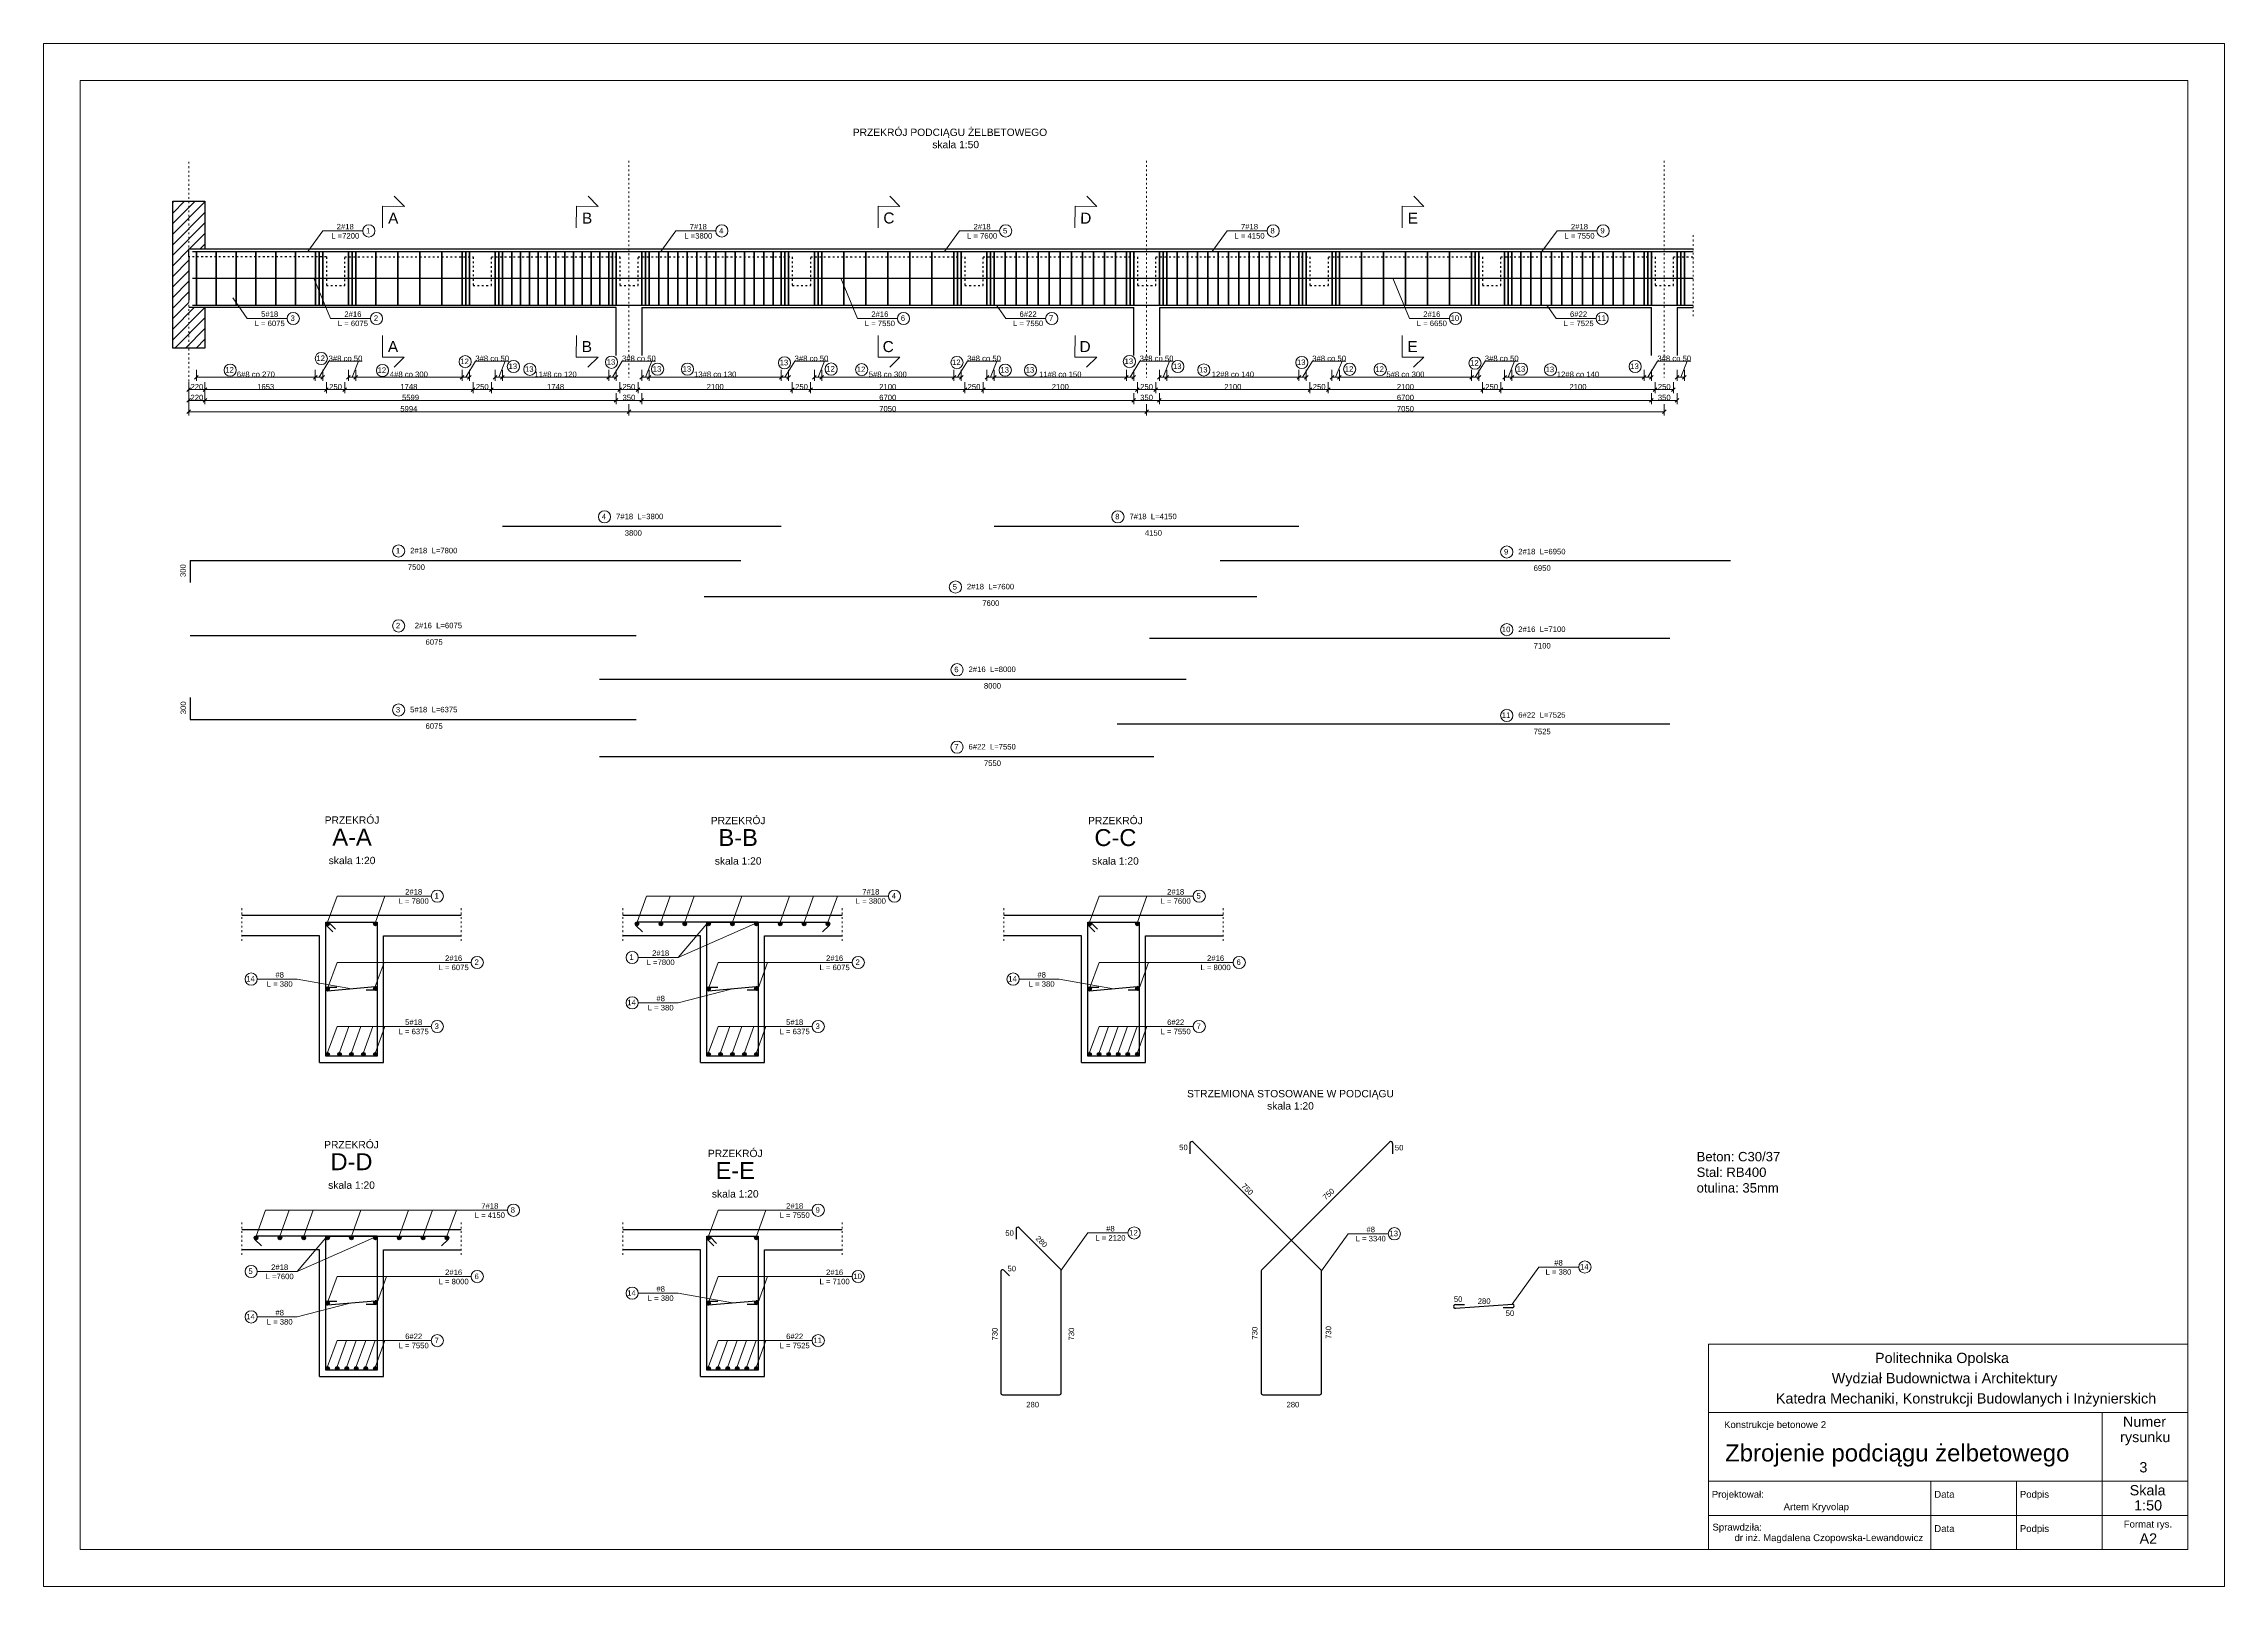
# Model space of a CAD drawing. Header units: millimetres. Extents: x 167217 to 300968, y 226456 to 301181.
# Drawn here: x 167217 to 196917, y 244368 to 265368 of the extents above; entities that cross this region are included whole.
import ezdxf

# ---------------------------------------------------------------- set-up
doc = ezdxf.new("R2010")
doc.units = ezdxf.units.MM
doc.linetypes.add('ACAD_ISO03W100', pattern=[30, 12, -18])
doc.layers.get('0').update_dxf_attribs({"lineweight": 5})
doc.layers.get('Defpoints').update_dxf_attribs({"lineweight": 25})
for name, color, linetype, lineweight in [('Linie', 7, 'Continuous', 5), ('opisówka', 255, 'Continuous', 5), ('Osie', 7, 'ACAD_ISO03W100', 5), ('pręty fi 20', 3, 'Continuous', 50), ('Słupy', 1, 'Continuous', 25), ('zbrojenie dolne', 210, 'Continuous', 25), ('zbrojenie górne', 70, 'Continuous', 25), ('Ściany', 1, 'Continuous', 25)]:
    doc.layers.add(name, color=color, linetype=linetype, lineweight=lineweight)
doc.styles.add('KB2', font='arial.ttf', dxfattribs={"height": 230})
doc.styles.get("Standard").update_dxf_attribs({"font": 'arial.ttf'})
doc.dimstyles.new('Kopia KB2', dxfattribs={"dimscale": 0, "dimtxt": 75, "dimasz": 50, "dimexe": 50, "dimexo": 6.25, "dimtad": 1, "dimdec": 0, "dimtxsty": 'Standard', "dimblk": 'OBLIQUE', "dimcen": 2.5, "dimclrd": 256, "dimadec": 0, "dimazin": 0, "dimtfac": 1, "dimtdec": 0, "dimtmove": 0, "dimatfit": 2, "dimldrblk": 'DOT', "dimfxl": 100, "dimfxlon": 1, "dimlwd": 5, "dimlwe": 5, "dimarcsym": 0})

# ---------------------------------------------------------------- blocks, each defined once
blk = doc.blocks.new('_Oblique')
at = {"color": 0, "linetype": 'ByBlock', "lineweight": -2}
blk.add_line((-0.5, -0.5), (0.5, 0.5), dxfattribs=at)
blk = doc.blocks.new('*D107')
at = {"layer": 'Defpoints', "color": 0, "ltscale": 100, "transparency": 16777216}
for p in [(169194, 261224), (169414, 261224), (169414, 260658)]:
    blk.add_point(p, dxfattribs=at)
at = {"layer": 'opisówka', "color": 0, "linetype": 'Continuous', "lineweight": 5, "ltscale": 100, "transparency": 16777216}
for p, q in [((169194, 260758), (169194, 260608)), ((169414, 260758), (169414, 260608))]:
    blk.add_line(p, q, dxfattribs=at)
at = {"layer": 'opisówka', "linetype": 'Continuous', "lineweight": 5, "ltscale": 100, "transparency": 16777216}
blk.add_line((169194, 260658), (169414, 260658), dxfattribs=at)
at = {"layer": 'opisówka', "lineweight": 5, "ltscale": 100, "transparency": 16777216, "xscale": 50, "yscale": 50, "zscale": 50, "rotation": 180}
blk.add_blockref('_Oblique', (169194, 260658), dxfattribs=at)
at = {"layer": 'opisówka', "lineweight": 5, "ltscale": 100, "transparency": 16777216, "xscale": 50, "yscale": 50, "zscale": 50}
blk.add_blockref('_Oblique', (169414, 260658), dxfattribs=at)
at = {"layer": 'opisówka', "color": 0, "ltscale": 100, "transparency": 16777216, "insert": (169304, 260697), "char_height": 75, "attachment_point": 5}
blk.add_mtext('220', dxfattribs=at)
blk = doc.blocks.new('_Dot')
at = {"color": 0, "linetype": 'ByBlock', "lineweight": -2}
blk.add_line((-0.5, 0), (-1, 0), dxfattribs=at)
at = {"color": 0, "linetype": 'ByBlock', "const_width": 0.5}
blk.add_lwpolyline([(-0.25, 0, 1), (0.25, 0, 1)], format="xyb", close=True, dxfattribs=at)
blk = doc.blocks.new('*D108')
at = {"layer": 'Defpoints', "color": 0, "ltscale": 100, "transparency": 16777216}
for p in [(169194, 261874), (169414, 261774), (169414, 260511)]:
    blk.add_point(p, dxfattribs=at)
at = {"layer": 'opisówka', "color": 0, "linetype": 'Continuous', "lineweight": 5, "ltscale": 100, "transparency": 16777216}
for p, q in [((169194, 260611), (169194, 260461)), ((169414, 260611), (169414, 260461))]:
    blk.add_line(p, q, dxfattribs=at)
at = {"layer": 'opisówka', "linetype": 'Continuous', "lineweight": 5, "ltscale": 100, "transparency": 16777216}
blk.add_line((169194, 260511), (169414, 260511), dxfattribs=at)
at = {"layer": 'opisówka', "lineweight": 5, "ltscale": 100, "transparency": 16777216, "xscale": 50, "yscale": 50, "zscale": 50, "rotation": 180}
blk.add_blockref('_Oblique', (169194, 260511), dxfattribs=at)
at = {"layer": 'opisówka', "lineweight": 5, "ltscale": 100, "transparency": 16777216, "xscale": 50, "yscale": 50, "zscale": 50}
blk.add_blockref('_Oblique', (169414, 260511), dxfattribs=at)
at = {"layer": 'opisówka', "color": 0, "ltscale": 100, "transparency": 16777216, "insert": (169304, 260550), "char_height": 75, "attachment_point": 5}
blk.add_mtext('220', dxfattribs=at)
blk = doc.blocks.new('*U110')
at = {"layer": 'pręty fi 20', "linetype": 'ACAD_ISO03W100', "ltscale": 100}
blk.add_line((0, -365), (0, 365), dxfattribs=at)
blk = doc.blocks.new('*U111')
at = {"layer": 'pręty fi 20', "color": 0, "linetype": 'ByBlock', "lineweight": -2, "transparency": 16777216}
for p in [(-1350, 0), (-1080, 0), (-810, 0), (-540, 0), (-270, 0), (0, 0)]:
    blk.add_blockref('*U110', p, dxfattribs=at)
blk = doc.blocks.new('*U112')
at = {"layer": 'pręty fi 20', "linetype": 'ACAD_ISO03W100', "ltscale": 100}
blk.add_line((0, -365), (0, 365), dxfattribs=at)
blk = doc.blocks.new('*U113')
at = {"layer": 'pręty fi 20', "color": 0, "linetype": 'ByBlock', "lineweight": -2, "transparency": 16777216}
for p in [(0, 0), (130, 0), (260, 0), (390, 0), (520, 0), (650, 0), (780, 0), (910, 0), (1040, 0), (1170, 0), (1300, 0), (1430, 0), (1560, 0)]:
    blk.add_blockref('*U112', p, dxfattribs=at)
blk = doc.blocks.new('*U114')
at = {"layer": 'pręty fi 20', "linetype": 'ACAD_ISO03W100', "ltscale": 100}
blk.add_line((0, -365), (0, 365), dxfattribs=at)
blk = doc.blocks.new('*U115')
at = {"layer": 'pręty fi 20', "color": 0, "linetype": 'ByBlock', "lineweight": -2, "transparency": 16777216}
for p in [(-1200, 0), (-1080, 0), (-960, 0), (-840, 0), (-720, 0), (-600, 0), (-480, 0), (-360, 0), (-240, 0), (-120, 0), (0, 0)]:
    blk.add_blockref('*U114', p, dxfattribs=at)
blk = doc.blocks.new('*U116')
at = {"layer": 'pręty fi 20', "linetype": 'ACAD_ISO03W100', "ltscale": 100}
blk.add_line((0, -365), (0, 365), dxfattribs=at)
blk = doc.blocks.new('*U117')
at = {"layer": 'pręty fi 20', "color": 0, "linetype": 'ByBlock', "lineweight": -2, "transparency": 16777216}
for p in [(-1500, 0), (-1350, 0), (-1200, 0), (-1050, 0), (-900, 0), (-750, 0), (-600, 0), (-450, 0), (-300, 0), (-150, 0), (0, 0)]:
    blk.add_blockref('*U116', p, dxfattribs=at)
blk = doc.blocks.new('*U118')
at = {"layer": 'pręty fi 20', "linetype": 'ACAD_ISO03W100', "ltscale": 100}
blk.add_line((0, -365), (0, 365), dxfattribs=at)
blk = doc.blocks.new('*U119')
at = {"layer": 'pręty fi 20', "color": 0, "linetype": 'ByBlock', "lineweight": -2, "transparency": 16777216}
for p in [(0, 0), (140, 0), (280, 0), (420, 0), (560, 0), (700, 0), (840, 0), (980, 0), (1120, 0), (1260, 0), (1400, 0), (1540, 0)]:
    blk.add_blockref('*U118', p, dxfattribs=at)
blk = doc.blocks.new('*U120')
at = {"layer": 'pręty fi 20', "linetype": 'ACAD_ISO03W100', "ltscale": 100}
blk.add_line((0, -365), (0, 365), dxfattribs=at)
blk = doc.blocks.new('*U121')
at = {"layer": 'pręty fi 20', "color": 0, "linetype": 'ByBlock', "lineweight": -2, "transparency": 16777216}
for p in [(0, 0), (140, 0), (280, 0), (420, 0), (560, 0), (700, 0), (840, 0), (980, 0), (1120, 0), (1260, 0), (1400, 0), (1540, 0)]:
    blk.add_blockref('*U120', p, dxfattribs=at)
blk = doc.blocks.new('*U122')
at = {"layer": 'pręty fi 20', "linetype": 'ACAD_ISO03W100', "ltscale": 100}
blk.add_line((0, -365), (0, 365), dxfattribs=at)
blk = doc.blocks.new('*U123')
at = {"layer": 'pręty fi 20', "color": 0, "linetype": 'ByBlock', "lineweight": -2, "transparency": 16777216}
for p in [(0, 0), (300, 0), (600, 0), (900, 0), (1200, 0)]:
    blk.add_blockref('*U122', p, dxfattribs=at)
blk = doc.blocks.new('*U124')
at = {"layer": 'pręty fi 20', "linetype": 'ACAD_ISO03W100', "ltscale": 100}
blk.add_line((0, -365), (0, 365), dxfattribs=at)
blk = doc.blocks.new('*U125')
at = {"layer": 'pręty fi 20', "color": 0, "linetype": 'ByBlock', "lineweight": -2, "transparency": 16777216}
for p in [(0, 0), (300, 0), (600, 0), (900, 0), (1200, 0)]:
    blk.add_blockref('*U124', p, dxfattribs=at)
blk = doc.blocks.new('*D126')
at = {"layer": 'Defpoints', "color": 0, "lineweight": 5, "ltscale": 100, "transparency": 16777216}
for p in [(169297, 261809), (170917, 261809), (170917, 260826)]:
    blk.add_point(p, dxfattribs=at)
at = {"layer": 'opisówka', "color": 0, "linetype": 'Continuous', "lineweight": 5, "ltscale": 100, "transparency": 16777216}
for p, q in [((169297, 260926), (169297, 260776)), ((170917, 260926), (170917, 260776))]:
    blk.add_line(p, q, dxfattribs=at)
at = {"layer": 'opisówka', "linetype": 'Continuous', "lineweight": 5, "ltscale": 100, "transparency": 16777216}
blk.add_line((169297, 260826), (170917, 260826), dxfattribs=at)
at = {"layer": 'opisówka', "lineweight": 5, "ltscale": 100, "transparency": 16777216, "xscale": 50, "yscale": 50, "zscale": 50, "rotation": 180}
blk.add_blockref('_Oblique', (169297, 260826), dxfattribs=at)
at = {"layer": 'opisówka', "lineweight": 5, "ltscale": 100, "transparency": 16777216, "xscale": 50, "yscale": 50, "zscale": 50}
blk.add_blockref('_Oblique', (170917, 260826), dxfattribs=at)
at = {"layer": 'opisówka', "color": 0, "ltscale": 100, "transparency": 16777216, "insert": (170107, 260866), "char_height": 75, "attachment_point": 5}
blk.add_mtext('6{\\A1;#}8 co 270', dxfattribs=at)
blk = doc.blocks.new('*D127')
at = {"layer": 'Defpoints', "color": 0, "ltscale": 100, "transparency": 16777216}
for p in [(170917, 261809), (171017, 261809), (171017, 260826)]:
    blk.add_point(p, dxfattribs=at)
at = {"layer": 'opisówka', "color": 0, "linetype": 'Continuous', "lineweight": 5, "ltscale": 100, "transparency": 16777216}
for p, q in [((170917, 260926), (170917, 260776)), ((171017, 260926), (171017, 260776))]:
    blk.add_line(p, q, dxfattribs=at)
at = {"layer": 'opisówka', "linetype": 'Continuous', "lineweight": 5, "ltscale": 100, "transparency": 16777216}
for p, q in [((170917, 260826), (171017, 260826)), ((170967, 260826), (171102, 261044)), ((171102, 261044), (171554, 261044))]:
    blk.add_line(p, q, dxfattribs=at)
at = {"layer": 'opisówka', "lineweight": 5, "ltscale": 100, "transparency": 16777216, "xscale": 50, "yscale": 50, "zscale": 50, "rotation": 180}
blk.add_blockref('_Oblique', (170917, 260826), dxfattribs=at)
at = {"layer": 'opisówka', "lineweight": 5, "ltscale": 100, "transparency": 16777216, "xscale": 50, "yscale": 50, "zscale": 50}
blk.add_blockref('_Oblique', (171017, 260826), dxfattribs=at)
at = {"layer": 'opisówka', "color": 0, "ltscale": 100, "transparency": 16777216, "insert": (171328, 261083), "char_height": 75, "attachment_point": 5}
blk.add_mtext('3{\\A1;#}8 co 50', dxfattribs=at)
blk = doc.blocks.new('*D128')
at = {"layer": 'Defpoints', "color": 0, "ltscale": 100, "transparency": 16777216}
for p in [(171367, 261809), (171467, 261809), (171467, 260826)]:
    blk.add_point(p, dxfattribs=at)
at = {"layer": 'opisówka', "color": 0, "linetype": 'Continuous', "lineweight": 5, "ltscale": 100, "transparency": 16777216}
for p, q in [((171367, 260926), (171367, 260776)), ((171467, 260926), (171467, 260776))]:
    blk.add_line(p, q, dxfattribs=at)
at = {"layer": 'opisówka', "linetype": 'Continuous', "lineweight": 5, "ltscale": 100, "transparency": 16777216}
for p, q in [((171367, 260826), (171467, 260826)), ((171417, 260826), (171504, 261044)), ((171504, 261044), (171554, 261044))]:
    blk.add_line(p, q, dxfattribs=at)
at = {"layer": 'opisówka', "lineweight": 5, "ltscale": 100, "transparency": 16777216, "xscale": 50, "yscale": 50, "zscale": 50, "rotation": 180}
blk.add_blockref('_Oblique', (171367, 260826), dxfattribs=at)
at = {"layer": 'opisówka', "lineweight": 5, "ltscale": 100, "transparency": 16777216, "xscale": 50, "yscale": 50, "zscale": 50}
blk.add_blockref('_Oblique', (171467, 260826), dxfattribs=at)
at = {"layer": 'opisówka', "color": 0, "ltscale": 100, "transparency": 16777216, "insert": (171529, 261083), "char_height": 75, "attachment_point": 5}
blk.add_mtext('0', dxfattribs=at)
blk = doc.blocks.new('*D129')
at = {"layer": 'Defpoints', "color": 0, "ltscale": 100, "transparency": 16777216}
for p in [(171467, 261809), (172915, 261809), (172915, 260826)]:
    blk.add_point(p, dxfattribs=at)
at = {"layer": 'opisówka', "color": 0, "linetype": 'Continuous', "lineweight": 5, "ltscale": 100, "transparency": 16777216}
for p, q in [((171467, 260926), (171467, 260776)), ((172915, 260926), (172915, 260776))]:
    blk.add_line(p, q, dxfattribs=at)
at = {"layer": 'opisówka', "linetype": 'Continuous', "lineweight": 5, "ltscale": 100, "transparency": 16777216}
blk.add_line((171467, 260826), (172915, 260826), dxfattribs=at)
at = {"layer": 'opisówka', "lineweight": 5, "ltscale": 100, "transparency": 16777216, "xscale": 50, "yscale": 50, "zscale": 50, "rotation": 180}
blk.add_blockref('_Oblique', (171467, 260826), dxfattribs=at)
at = {"layer": 'opisówka', "lineweight": 5, "ltscale": 100, "transparency": 16777216, "xscale": 50, "yscale": 50, "zscale": 50}
blk.add_blockref('_Oblique', (172915, 260826), dxfattribs=at)
at = {"layer": 'opisówka', "color": 0, "ltscale": 100, "transparency": 16777216, "insert": (172191, 260866), "char_height": 75, "attachment_point": 5}
blk.add_mtext('4{\\A1;#}8 co 300', dxfattribs=at)
blk = doc.blocks.new('*D130')
at = {"layer": 'Defpoints', "color": 0, "ltscale": 100, "transparency": 16777216}
for p in [(173465, 261809), (174913, 261809), (174913, 260826)]:
    blk.add_point(p, dxfattribs=at)
at = {"layer": 'opisówka', "color": 0, "linetype": 'Continuous', "lineweight": 5, "ltscale": 100, "transparency": 16777216}
for p, q in [((173465, 260926), (173465, 260776)), ((174913, 260926), (174913, 260776))]:
    blk.add_line(p, q, dxfattribs=at)
at = {"layer": 'opisówka', "linetype": 'Continuous', "lineweight": 5, "ltscale": 100, "transparency": 16777216}
blk.add_line((173465, 260826), (174913, 260826), dxfattribs=at)
at = {"layer": 'opisówka', "lineweight": 5, "ltscale": 100, "transparency": 16777216, "xscale": 50, "yscale": 50, "zscale": 50, "rotation": 180}
blk.add_blockref('_Oblique', (173465, 260826), dxfattribs=at)
at = {"layer": 'opisówka', "lineweight": 5, "ltscale": 100, "transparency": 16777216, "xscale": 50, "yscale": 50, "zscale": 50}
blk.add_blockref('_Oblique', (174913, 260826), dxfattribs=at)
at = {"layer": 'opisówka', "color": 0, "ltscale": 100, "transparency": 16777216, "insert": (174189, 260866), "char_height": 75, "attachment_point": 5}
blk.add_mtext('11{\\A1;#}8 co 120', dxfattribs=at)
blk = doc.blocks.new('*D131')
at = {"layer": 'Defpoints', "color": 0, "ltscale": 100, "transparency": 16777216}
for p in [(175463, 261809), (177263, 261809), (177263, 260826)]:
    blk.add_point(p, dxfattribs=at)
at = {"layer": 'opisówka', "color": 0, "linetype": 'Continuous', "lineweight": 5, "ltscale": 100, "transparency": 16777216}
for p, q in [((175463, 260926), (175463, 260776)), ((177263, 260926), (177263, 260776))]:
    blk.add_line(p, q, dxfattribs=at)
at = {"layer": 'opisówka', "linetype": 'Continuous', "lineweight": 5, "ltscale": 100, "transparency": 16777216}
blk.add_line((175463, 260826), (177263, 260826), dxfattribs=at)
at = {"layer": 'opisówka', "lineweight": 5, "ltscale": 100, "transparency": 16777216, "xscale": 50, "yscale": 50, "zscale": 50, "rotation": 180}
blk.add_blockref('_Oblique', (175463, 260826), dxfattribs=at)
at = {"layer": 'opisówka', "lineweight": 5, "ltscale": 100, "transparency": 16777216, "xscale": 50, "yscale": 50, "zscale": 50}
blk.add_blockref('_Oblique', (177263, 260826), dxfattribs=at)
at = {"layer": 'opisówka', "color": 0, "ltscale": 100, "transparency": 16777216, "insert": (176363, 260866), "char_height": 75, "attachment_point": 5}
blk.add_mtext('13{\\A1;#}8 co 130', dxfattribs=at)
blk = doc.blocks.new('*D132')
at = {"layer": 'Defpoints', "color": 0, "ltscale": 100, "transparency": 16777216}
for p in [(177813, 261809), (179613, 261809), (179613, 260826)]:
    blk.add_point(p, dxfattribs=at)
at = {"layer": 'opisówka', "color": 0, "linetype": 'Continuous', "lineweight": 5, "ltscale": 100, "transparency": 16777216}
for p, q in [((177813, 260926), (177813, 260776)), ((179613, 260926), (179613, 260776))]:
    blk.add_line(p, q, dxfattribs=at)
at = {"layer": 'opisówka', "linetype": 'Continuous', "lineweight": 5, "ltscale": 100, "transparency": 16777216}
blk.add_line((177813, 260826), (179613, 260826), dxfattribs=at)
at = {"layer": 'opisówka', "lineweight": 5, "ltscale": 100, "transparency": 16777216, "xscale": 50, "yscale": 50, "zscale": 50, "rotation": 180}
blk.add_blockref('_Oblique', (177813, 260826), dxfattribs=at)
at = {"layer": 'opisówka', "lineweight": 5, "ltscale": 100, "transparency": 16777216, "xscale": 50, "yscale": 50, "zscale": 50}
blk.add_blockref('_Oblique', (179613, 260826), dxfattribs=at)
at = {"layer": 'opisówka', "color": 0, "ltscale": 100, "transparency": 16777216, "insert": (178713, 260866), "char_height": 75, "attachment_point": 5}
blk.add_mtext('5{\\A1;#}8 co 300', dxfattribs=at)
blk = doc.blocks.new('*D133')
at = {"layer": 'Defpoints', "color": 0, "ltscale": 100, "transparency": 16777216}
for p in [(180163, 261809), (181963, 261809), (181963, 260826)]:
    blk.add_point(p, dxfattribs=at)
at = {"layer": 'opisówka', "color": 0, "linetype": 'Continuous', "lineweight": 5, "ltscale": 100, "transparency": 16777216}
for p, q in [((180163, 260926), (180163, 260776)), ((181963, 260926), (181963, 260776))]:
    blk.add_line(p, q, dxfattribs=at)
at = {"layer": 'opisówka', "linetype": 'Continuous', "lineweight": 5, "ltscale": 100, "transparency": 16777216}
blk.add_line((180163, 260826), (181963, 260826), dxfattribs=at)
at = {"layer": 'opisówka', "lineweight": 5, "ltscale": 100, "transparency": 16777216, "xscale": 50, "yscale": 50, "zscale": 50, "rotation": 180}
blk.add_blockref('_Oblique', (180163, 260826), dxfattribs=at)
at = {"layer": 'opisówka', "lineweight": 5, "ltscale": 100, "transparency": 16777216, "xscale": 50, "yscale": 50, "zscale": 50}
blk.add_blockref('_Oblique', (181963, 260826), dxfattribs=at)
at = {"layer": 'opisówka', "color": 0, "ltscale": 100, "transparency": 16777216, "insert": (181063, 260866), "char_height": 75, "attachment_point": 5}
blk.add_mtext('11{\\A1;#}8 co 150', dxfattribs=at)
blk = doc.blocks.new('*D134')
at = {"layer": 'Defpoints', "color": 0, "ltscale": 100, "transparency": 16777216}
for p in [(182513, 261809), (184313, 261809), (184313, 260826)]:
    blk.add_point(p, dxfattribs=at)
at = {"layer": 'opisówka', "color": 0, "linetype": 'Continuous', "lineweight": 5, "ltscale": 100, "transparency": 16777216}
for p, q in [((182513, 260926), (182513, 260776)), ((184313, 260926), (184313, 260776))]:
    blk.add_line(p, q, dxfattribs=at)
at = {"layer": 'opisówka', "linetype": 'Continuous', "lineweight": 5, "ltscale": 100, "transparency": 16777216}
blk.add_line((182513, 260826), (184313, 260826), dxfattribs=at)
at = {"layer": 'opisówka', "lineweight": 5, "ltscale": 100, "transparency": 16777216, "xscale": 50, "yscale": 50, "zscale": 50, "rotation": 180}
blk.add_blockref('_Oblique', (182513, 260826), dxfattribs=at)
at = {"layer": 'opisówka', "lineweight": 5, "ltscale": 100, "transparency": 16777216, "xscale": 50, "yscale": 50, "zscale": 50}
blk.add_blockref('_Oblique', (184313, 260826), dxfattribs=at)
at = {"layer": 'opisówka', "color": 0, "ltscale": 100, "transparency": 16777216, "insert": (183413, 260866), "char_height": 75, "attachment_point": 5}
blk.add_mtext('12{\\A1;#}8 co 140', dxfattribs=at)
blk = doc.blocks.new('*D135')
at = {"layer": 'Defpoints', "color": 0, "ltscale": 100, "transparency": 16777216}
for p in [(184863, 261809), (186663, 261809), (186663, 260826)]:
    blk.add_point(p, dxfattribs=at)
at = {"layer": 'opisówka', "color": 0, "linetype": 'Continuous', "lineweight": 5, "ltscale": 100, "transparency": 16777216}
for p, q in [((184863, 260926), (184863, 260776)), ((186663, 260926), (186663, 260776))]:
    blk.add_line(p, q, dxfattribs=at)
at = {"layer": 'opisówka', "linetype": 'Continuous', "lineweight": 5, "ltscale": 100, "transparency": 16777216}
blk.add_line((184863, 260826), (186663, 260826), dxfattribs=at)
at = {"layer": 'opisówka', "lineweight": 5, "ltscale": 100, "transparency": 16777216, "xscale": 50, "yscale": 50, "zscale": 50, "rotation": 180}
blk.add_blockref('_Oblique', (184863, 260826), dxfattribs=at)
at = {"layer": 'opisówka', "lineweight": 5, "ltscale": 100, "transparency": 16777216, "xscale": 50, "yscale": 50, "zscale": 50}
blk.add_blockref('_Oblique', (186663, 260826), dxfattribs=at)
at = {"layer": 'opisówka', "color": 0, "ltscale": 100, "transparency": 16777216, "insert": (185763, 260866), "char_height": 75, "attachment_point": 5}
blk.add_mtext('5{\\A1;#}8 co 300', dxfattribs=at)
blk = doc.blocks.new('*D136')
at = {"layer": 'Defpoints', "color": 0, "ltscale": 100, "transparency": 16777216}
for p in [(187213, 261809), (189013, 261809), (189013, 260826)]:
    blk.add_point(p, dxfattribs=at)
at = {"layer": 'opisówka', "color": 0, "linetype": 'Continuous', "lineweight": 5, "ltscale": 100, "transparency": 16777216}
for p, q in [((187213, 260926), (187213, 260776)), ((189013, 260926), (189013, 260776))]:
    blk.add_line(p, q, dxfattribs=at)
at = {"layer": 'opisówka', "linetype": 'Continuous', "lineweight": 5, "ltscale": 100, "transparency": 16777216}
blk.add_line((187213, 260826), (189013, 260826), dxfattribs=at)
at = {"layer": 'opisówka', "lineweight": 5, "ltscale": 100, "transparency": 16777216, "xscale": 50, "yscale": 50, "zscale": 50, "rotation": 180}
blk.add_blockref('_Oblique', (187213, 260826), dxfattribs=at)
at = {"layer": 'opisówka', "lineweight": 5, "ltscale": 100, "transparency": 16777216, "xscale": 50, "yscale": 50, "zscale": 50}
blk.add_blockref('_Oblique', (189013, 260826), dxfattribs=at)
at = {"layer": 'opisówka', "color": 0, "ltscale": 100, "transparency": 16777216, "insert": (188113, 260866), "char_height": 75, "attachment_point": 5}
blk.add_mtext('12{\\A1;#}8 co 140', dxfattribs=at)
blk = doc.blocks.new('*D137')
at = {"layer": 'Defpoints', "color": 0, "ltscale": 100, "transparency": 16777216}
for p in [(172915, 261809), (173015, 261809), (173015, 260826)]:
    blk.add_point(p, dxfattribs=at)
at = {"layer": 'opisówka', "color": 0, "linetype": 'Continuous', "lineweight": 5, "ltscale": 100, "transparency": 16777216}
for p, q in [((172915, 260926), (172915, 260776)), ((173015, 260926), (173015, 260776))]:
    blk.add_line(p, q, dxfattribs=at)
at = {"layer": 'opisówka', "linetype": 'Continuous', "lineweight": 5, "ltscale": 100, "transparency": 16777216}
for p, q in [((172915, 260826), (173015, 260826)), ((172965, 260826), (173100, 261044)), ((173100, 261044), (173552, 261044))]:
    blk.add_line(p, q, dxfattribs=at)
at = {"layer": 'opisówka', "lineweight": 5, "ltscale": 100, "transparency": 16777216, "xscale": 50, "yscale": 50, "zscale": 50, "rotation": 180}
blk.add_blockref('_Oblique', (172915, 260826), dxfattribs=at)
at = {"layer": 'opisówka', "lineweight": 5, "ltscale": 100, "transparency": 16777216, "xscale": 50, "yscale": 50, "zscale": 50}
blk.add_blockref('_Oblique', (173015, 260826), dxfattribs=at)
at = {"layer": 'opisówka', "color": 0, "ltscale": 100, "transparency": 16777216, "insert": (173326, 261083), "char_height": 75, "attachment_point": 5}
blk.add_mtext('3{\\A1;#}8 co 50', dxfattribs=at)
blk = doc.blocks.new('*D138')
at = {"layer": 'Defpoints', "color": 0, "ltscale": 100, "transparency": 16777216}
for p in [(173365, 261809), (173465, 261809), (173465, 260826)]:
    blk.add_point(p, dxfattribs=at)
at = {"layer": 'opisówka', "color": 0, "linetype": 'Continuous', "lineweight": 5, "ltscale": 100, "transparency": 16777216}
for p, q in [((173365, 260926), (173365, 260776)), ((173465, 260926), (173465, 260776))]:
    blk.add_line(p, q, dxfattribs=at)
at = {"layer": 'opisówka', "linetype": 'Continuous', "lineweight": 5, "ltscale": 100, "transparency": 16777216}
for p, q in [((173365, 260826), (173465, 260826)), ((173415, 260826), (173502, 261044)), ((173502, 261044), (173552, 261044))]:
    blk.add_line(p, q, dxfattribs=at)
at = {"layer": 'opisówka', "lineweight": 5, "ltscale": 100, "transparency": 16777216, "xscale": 50, "yscale": 50, "zscale": 50, "rotation": 180}
blk.add_blockref('_Oblique', (173365, 260826), dxfattribs=at)
at = {"layer": 'opisówka', "lineweight": 5, "ltscale": 100, "transparency": 16777216, "xscale": 50, "yscale": 50, "zscale": 50}
blk.add_blockref('_Oblique', (173465, 260826), dxfattribs=at)
at = {"layer": 'opisówka', "color": 0, "ltscale": 100, "transparency": 16777216, "insert": (173527, 261083), "char_height": 75, "attachment_point": 5}
blk.add_mtext('0', dxfattribs=at)
blk = doc.blocks.new('*D139')
at = {"layer": 'Defpoints', "color": 0, "ltscale": 100, "transparency": 16777216}
for p in [(174913, 261809), (175013, 261809), (175013, 260826)]:
    blk.add_point(p, dxfattribs=at)
at = {"layer": 'opisówka', "color": 0, "linetype": 'Continuous', "lineweight": 5, "ltscale": 100, "transparency": 16777216}
for p, q in [((174913, 260926), (174913, 260776)), ((175013, 260926), (175013, 260776))]:
    blk.add_line(p, q, dxfattribs=at)
at = {"layer": 'opisówka', "linetype": 'Continuous', "lineweight": 5, "ltscale": 100, "transparency": 16777216}
for p, q in [((174913, 260826), (175013, 260826)), ((174963, 260826), (175098, 261044)), ((175098, 261044), (175550, 261044))]:
    blk.add_line(p, q, dxfattribs=at)
at = {"layer": 'opisówka', "lineweight": 5, "ltscale": 100, "transparency": 16777216, "xscale": 50, "yscale": 50, "zscale": 50, "rotation": 180}
blk.add_blockref('_Oblique', (174913, 260826), dxfattribs=at)
at = {"layer": 'opisówka', "lineweight": 5, "ltscale": 100, "transparency": 16777216, "xscale": 50, "yscale": 50, "zscale": 50}
blk.add_blockref('_Oblique', (175013, 260826), dxfattribs=at)
at = {"layer": 'opisówka', "color": 0, "ltscale": 100, "transparency": 16777216, "insert": (175324, 261083), "char_height": 75, "attachment_point": 5}
blk.add_mtext('3{\\A1;#}8 co 50', dxfattribs=at)
blk = doc.blocks.new('*D140')
at = {"layer": 'Defpoints', "color": 0, "ltscale": 100, "transparency": 16777216}
for p in [(175363, 261809), (175463, 261809), (175463, 260826)]:
    blk.add_point(p, dxfattribs=at)
at = {"layer": 'opisówka', "color": 0, "linetype": 'Continuous', "lineweight": 5, "ltscale": 100, "transparency": 16777216}
for p, q in [((175363, 260926), (175363, 260776)), ((175463, 260926), (175463, 260776))]:
    blk.add_line(p, q, dxfattribs=at)
at = {"layer": 'opisówka', "linetype": 'Continuous', "lineweight": 5, "ltscale": 100, "transparency": 16777216}
for p, q in [((175363, 260826), (175463, 260826)), ((175413, 260826), (175500, 261044)), ((175500, 261044), (175550, 261044))]:
    blk.add_line(p, q, dxfattribs=at)
at = {"layer": 'opisówka', "lineweight": 5, "ltscale": 100, "transparency": 16777216, "xscale": 50, "yscale": 50, "zscale": 50, "rotation": 180}
blk.add_blockref('_Oblique', (175363, 260826), dxfattribs=at)
at = {"layer": 'opisówka', "lineweight": 5, "ltscale": 100, "transparency": 16777216, "xscale": 50, "yscale": 50, "zscale": 50}
blk.add_blockref('_Oblique', (175463, 260826), dxfattribs=at)
at = {"layer": 'opisówka', "color": 0, "ltscale": 100, "transparency": 16777216, "insert": (175525, 261083), "char_height": 75, "attachment_point": 5}
blk.add_mtext('0', dxfattribs=at)
blk = doc.blocks.new('*D141')
at = {"layer": 'Defpoints', "color": 0, "ltscale": 100, "transparency": 16777216}
for p in [(177263, 261809), (177363, 261809), (177363, 260826)]:
    blk.add_point(p, dxfattribs=at)
at = {"layer": 'opisówka', "color": 0, "linetype": 'Continuous', "lineweight": 5, "ltscale": 100, "transparency": 16777216}
for p, q in [((177263, 260926), (177263, 260776)), ((177363, 260926), (177363, 260776))]:
    blk.add_line(p, q, dxfattribs=at)
at = {"layer": 'opisówka', "linetype": 'Continuous', "lineweight": 5, "ltscale": 100, "transparency": 16777216}
for p, q in [((177263, 260826), (177363, 260826)), ((177313, 260826), (177448, 261044)), ((177448, 261044), (177900, 261044))]:
    blk.add_line(p, q, dxfattribs=at)
at = {"layer": 'opisówka', "lineweight": 5, "ltscale": 100, "transparency": 16777216, "xscale": 50, "yscale": 50, "zscale": 50, "rotation": 180}
blk.add_blockref('_Oblique', (177263, 260826), dxfattribs=at)
at = {"layer": 'opisówka', "lineweight": 5, "ltscale": 100, "transparency": 16777216, "xscale": 50, "yscale": 50, "zscale": 50}
blk.add_blockref('_Oblique', (177363, 260826), dxfattribs=at)
at = {"layer": 'opisówka', "color": 0, "ltscale": 100, "transparency": 16777216, "insert": (177674, 261083), "char_height": 75, "attachment_point": 5}
blk.add_mtext('3{\\A1;#}8 co 50', dxfattribs=at)
blk = doc.blocks.new('*D142')
at = {"layer": 'Defpoints', "color": 0, "ltscale": 100, "transparency": 16777216}
for p in [(177713, 261809), (177813, 261809), (177813, 260826)]:
    blk.add_point(p, dxfattribs=at)
at = {"layer": 'opisówka', "color": 0, "linetype": 'Continuous', "lineweight": 5, "ltscale": 100, "transparency": 16777216}
for p, q in [((177713, 260926), (177713, 260776)), ((177813, 260926), (177813, 260776))]:
    blk.add_line(p, q, dxfattribs=at)
at = {"layer": 'opisówka', "linetype": 'Continuous', "lineweight": 5, "ltscale": 100, "transparency": 16777216}
for p, q in [((177713, 260826), (177813, 260826)), ((177763, 260826), (177850, 261044)), ((177850, 261044), (177900, 261044))]:
    blk.add_line(p, q, dxfattribs=at)
at = {"layer": 'opisówka', "lineweight": 5, "ltscale": 100, "transparency": 16777216, "xscale": 50, "yscale": 50, "zscale": 50, "rotation": 180}
blk.add_blockref('_Oblique', (177713, 260826), dxfattribs=at)
at = {"layer": 'opisówka', "lineweight": 5, "ltscale": 100, "transparency": 16777216, "xscale": 50, "yscale": 50, "zscale": 50}
blk.add_blockref('_Oblique', (177813, 260826), dxfattribs=at)
at = {"layer": 'opisówka', "color": 0, "ltscale": 100, "transparency": 16777216, "insert": (177875, 261083), "char_height": 75, "attachment_point": 5}
blk.add_mtext('0', dxfattribs=at)
blk = doc.blocks.new('*D143')
at = {"layer": 'Defpoints', "color": 0, "ltscale": 100, "transparency": 16777216}
for p in [(179613, 261809), (179713, 261809), (179713, 260826)]:
    blk.add_point(p, dxfattribs=at)
at = {"layer": 'opisówka', "color": 0, "linetype": 'Continuous', "lineweight": 5, "ltscale": 100, "transparency": 16777216}
for p, q in [((179613, 260926), (179613, 260776)), ((179713, 260926), (179713, 260776))]:
    blk.add_line(p, q, dxfattribs=at)
at = {"layer": 'opisówka', "linetype": 'Continuous', "lineweight": 5, "ltscale": 100, "transparency": 16777216}
for p, q in [((179613, 260826), (179713, 260826)), ((179663, 260826), (179798, 261044)), ((179798, 261044), (180250, 261044))]:
    blk.add_line(p, q, dxfattribs=at)
at = {"layer": 'opisówka', "lineweight": 5, "ltscale": 100, "transparency": 16777216, "xscale": 50, "yscale": 50, "zscale": 50, "rotation": 180}
blk.add_blockref('_Oblique', (179613, 260826), dxfattribs=at)
at = {"layer": 'opisówka', "lineweight": 5, "ltscale": 100, "transparency": 16777216, "xscale": 50, "yscale": 50, "zscale": 50}
blk.add_blockref('_Oblique', (179713, 260826), dxfattribs=at)
at = {"layer": 'opisówka', "color": 0, "ltscale": 100, "transparency": 16777216, "insert": (180024, 261083), "char_height": 75, "attachment_point": 5}
blk.add_mtext('3{\\A1;#}8 co 50', dxfattribs=at)
blk = doc.blocks.new('*D144')
at = {"layer": 'Defpoints', "color": 0, "ltscale": 100, "transparency": 16777216}
for p in [(180063, 261809), (180163, 261809), (180163, 260826)]:
    blk.add_point(p, dxfattribs=at)
at = {"layer": 'opisówka', "color": 0, "linetype": 'Continuous', "lineweight": 5, "ltscale": 100, "transparency": 16777216}
for p, q in [((180063, 260926), (180063, 260776)), ((180163, 260926), (180163, 260776))]:
    blk.add_line(p, q, dxfattribs=at)
at = {"layer": 'opisówka', "linetype": 'Continuous', "lineweight": 5, "ltscale": 100, "transparency": 16777216}
for p, q in [((180063, 260826), (180163, 260826)), ((180113, 260826), (180200, 261044)), ((180200, 261044), (180250, 261044))]:
    blk.add_line(p, q, dxfattribs=at)
at = {"layer": 'opisówka', "lineweight": 5, "ltscale": 100, "transparency": 16777216, "xscale": 50, "yscale": 50, "zscale": 50, "rotation": 180}
blk.add_blockref('_Oblique', (180063, 260826), dxfattribs=at)
at = {"layer": 'opisówka', "lineweight": 5, "ltscale": 100, "transparency": 16777216, "xscale": 50, "yscale": 50, "zscale": 50}
blk.add_blockref('_Oblique', (180163, 260826), dxfattribs=at)
at = {"layer": 'opisówka', "color": 0, "ltscale": 100, "transparency": 16777216, "insert": (180225, 261083), "char_height": 75, "attachment_point": 5}
blk.add_mtext('0', dxfattribs=at)
blk = doc.blocks.new('*D145')
at = {"layer": 'Defpoints', "color": 0, "ltscale": 100, "transparency": 16777216}
for p in [(181963, 261809), (182063, 261809), (182063, 260826)]:
    blk.add_point(p, dxfattribs=at)
at = {"layer": 'opisówka', "color": 0, "linetype": 'Continuous', "lineweight": 5, "ltscale": 100, "transparency": 16777216}
for p, q in [((181963, 260926), (181963, 260776)), ((182063, 260926), (182063, 260776))]:
    blk.add_line(p, q, dxfattribs=at)
at = {"layer": 'opisówka', "linetype": 'Continuous', "lineweight": 5, "ltscale": 100, "transparency": 16777216}
for p, q in [((181963, 260826), (182063, 260826)), ((182013, 260826), (182148, 261044)), ((182148, 261044), (182600, 261044))]:
    blk.add_line(p, q, dxfattribs=at)
at = {"layer": 'opisówka', "lineweight": 5, "ltscale": 100, "transparency": 16777216, "xscale": 50, "yscale": 50, "zscale": 50, "rotation": 180}
blk.add_blockref('_Oblique', (181963, 260826), dxfattribs=at)
at = {"layer": 'opisówka', "lineweight": 5, "ltscale": 100, "transparency": 16777216, "xscale": 50, "yscale": 50, "zscale": 50}
blk.add_blockref('_Oblique', (182063, 260826), dxfattribs=at)
at = {"layer": 'opisówka', "color": 0, "ltscale": 100, "transparency": 16777216, "insert": (182374, 261083), "char_height": 75, "attachment_point": 5}
blk.add_mtext('3{\\A1;#}8 co 50', dxfattribs=at)
blk = doc.blocks.new('*D146')
at = {"layer": 'Defpoints', "color": 0, "ltscale": 100, "transparency": 16777216}
for p in [(182413, 261809), (182513, 261809), (182513, 260826)]:
    blk.add_point(p, dxfattribs=at)
at = {"layer": 'opisówka', "color": 0, "linetype": 'Continuous', "lineweight": 5, "ltscale": 100, "transparency": 16777216}
for p, q in [((182413, 260926), (182413, 260776)), ((182513, 260926), (182513, 260776))]:
    blk.add_line(p, q, dxfattribs=at)
at = {"layer": 'opisówka', "linetype": 'Continuous', "lineweight": 5, "ltscale": 100, "transparency": 16777216}
for p, q in [((182413, 260826), (182513, 260826)), ((182463, 260826), (182550, 261044)), ((182550, 261044), (182600, 261044))]:
    blk.add_line(p, q, dxfattribs=at)
at = {"layer": 'opisówka', "lineweight": 5, "ltscale": 100, "transparency": 16777216, "xscale": 50, "yscale": 50, "zscale": 50, "rotation": 180}
blk.add_blockref('_Oblique', (182413, 260826), dxfattribs=at)
at = {"layer": 'opisówka', "lineweight": 5, "ltscale": 100, "transparency": 16777216, "xscale": 50, "yscale": 50, "zscale": 50}
blk.add_blockref('_Oblique', (182513, 260826), dxfattribs=at)
at = {"layer": 'opisówka', "color": 0, "ltscale": 100, "transparency": 16777216, "insert": (182575, 261083), "char_height": 75, "attachment_point": 5}
blk.add_mtext('0', dxfattribs=at)
blk = doc.blocks.new('*D147')
at = {"layer": 'Defpoints', "color": 0, "ltscale": 100, "transparency": 16777216}
for p in [(184313, 261809), (184413, 261809), (184413, 260826)]:
    blk.add_point(p, dxfattribs=at)
at = {"layer": 'opisówka', "color": 0, "linetype": 'Continuous', "lineweight": 5, "ltscale": 100, "transparency": 16777216}
for p, q in [((184313, 260926), (184313, 260776)), ((184413, 260926), (184413, 260776))]:
    blk.add_line(p, q, dxfattribs=at)
at = {"layer": 'opisówka', "linetype": 'Continuous', "lineweight": 5, "ltscale": 100, "transparency": 16777216}
for p, q in [((184313, 260826), (184413, 260826)), ((184363, 260826), (184498, 261044)), ((184498, 261044), (184950, 261044))]:
    blk.add_line(p, q, dxfattribs=at)
at = {"layer": 'opisówka', "lineweight": 5, "ltscale": 100, "transparency": 16777216, "xscale": 50, "yscale": 50, "zscale": 50, "rotation": 180}
blk.add_blockref('_Oblique', (184313, 260826), dxfattribs=at)
at = {"layer": 'opisówka', "lineweight": 5, "ltscale": 100, "transparency": 16777216, "xscale": 50, "yscale": 50, "zscale": 50}
blk.add_blockref('_Oblique', (184413, 260826), dxfattribs=at)
at = {"layer": 'opisówka', "color": 0, "ltscale": 100, "transparency": 16777216, "insert": (184724, 261083), "char_height": 75, "attachment_point": 5}
blk.add_mtext('3{\\A1;#}8 co 50', dxfattribs=at)
blk = doc.blocks.new('*D148')
at = {"layer": 'Defpoints', "color": 0, "ltscale": 100, "transparency": 16777216}
for p in [(184763, 261809), (184863, 261809), (184863, 260826)]:
    blk.add_point(p, dxfattribs=at)
at = {"layer": 'opisówka', "color": 0, "linetype": 'Continuous', "lineweight": 5, "ltscale": 100, "transparency": 16777216}
for p, q in [((184763, 260926), (184763, 260776)), ((184863, 260926), (184863, 260776))]:
    blk.add_line(p, q, dxfattribs=at)
at = {"layer": 'opisówka', "linetype": 'Continuous', "lineweight": 5, "ltscale": 100, "transparency": 16777216}
for p, q in [((184763, 260826), (184863, 260826)), ((184813, 260826), (184900, 261044)), ((184900, 261044), (184950, 261044))]:
    blk.add_line(p, q, dxfattribs=at)
at = {"layer": 'opisówka', "lineweight": 5, "ltscale": 100, "transparency": 16777216, "xscale": 50, "yscale": 50, "zscale": 50, "rotation": 180}
blk.add_blockref('_Oblique', (184763, 260826), dxfattribs=at)
at = {"layer": 'opisówka', "lineweight": 5, "ltscale": 100, "transparency": 16777216, "xscale": 50, "yscale": 50, "zscale": 50}
blk.add_blockref('_Oblique', (184863, 260826), dxfattribs=at)
at = {"layer": 'opisówka', "color": 0, "ltscale": 100, "transparency": 16777216, "insert": (184925, 261083), "char_height": 75, "attachment_point": 5}
blk.add_mtext('0', dxfattribs=at)
blk = doc.blocks.new('*D149')
at = {"layer": 'Defpoints', "color": 0, "ltscale": 100, "transparency": 16777216}
for p in [(186663, 261809), (186763, 261809), (186763, 260826)]:
    blk.add_point(p, dxfattribs=at)
at = {"layer": 'opisówka', "color": 0, "linetype": 'Continuous', "lineweight": 5, "ltscale": 100, "transparency": 16777216}
for p, q in [((186663, 260926), (186663, 260776)), ((186763, 260926), (186763, 260776))]:
    blk.add_line(p, q, dxfattribs=at)
at = {"layer": 'opisówka', "linetype": 'Continuous', "lineweight": 5, "ltscale": 100, "transparency": 16777216}
for p, q in [((186663, 260826), (186763, 260826)), ((186713, 260826), (186848, 261044)), ((186848, 261044), (187300, 261044))]:
    blk.add_line(p, q, dxfattribs=at)
at = {"layer": 'opisówka', "lineweight": 5, "ltscale": 100, "transparency": 16777216, "xscale": 50, "yscale": 50, "zscale": 50, "rotation": 180}
blk.add_blockref('_Oblique', (186663, 260826), dxfattribs=at)
at = {"layer": 'opisówka', "lineweight": 5, "ltscale": 100, "transparency": 16777216, "xscale": 50, "yscale": 50, "zscale": 50}
blk.add_blockref('_Oblique', (186763, 260826), dxfattribs=at)
at = {"layer": 'opisówka', "color": 0, "ltscale": 100, "transparency": 16777216, "insert": (187074, 261083), "char_height": 75, "attachment_point": 5}
blk.add_mtext('3{\\A1;#}8 co 50', dxfattribs=at)
blk = doc.blocks.new('*D150')
at = {"layer": 'Defpoints', "color": 0, "ltscale": 100, "transparency": 16777216}
for p in [(187113, 261809), (187213, 261809), (187213, 260826)]:
    blk.add_point(p, dxfattribs=at)
at = {"layer": 'opisówka', "color": 0, "linetype": 'Continuous', "lineweight": 5, "ltscale": 100, "transparency": 16777216}
for p, q in [((187113, 260926), (187113, 260776)), ((187213, 260926), (187213, 260776))]:
    blk.add_line(p, q, dxfattribs=at)
at = {"layer": 'opisówka', "linetype": 'Continuous', "lineweight": 5, "ltscale": 100, "transparency": 16777216}
for p, q in [((187113, 260826), (187213, 260826)), ((187163, 260826), (187250, 261044)), ((187250, 261044), (187300, 261044))]:
    blk.add_line(p, q, dxfattribs=at)
at = {"layer": 'opisówka', "lineweight": 5, "ltscale": 100, "transparency": 16777216, "xscale": 50, "yscale": 50, "zscale": 50, "rotation": 180}
blk.add_blockref('_Oblique', (187113, 260826), dxfattribs=at)
at = {"layer": 'opisówka', "lineweight": 5, "ltscale": 100, "transparency": 16777216, "xscale": 50, "yscale": 50, "zscale": 50}
blk.add_blockref('_Oblique', (187213, 260826), dxfattribs=at)
at = {"layer": 'opisówka', "color": 0, "ltscale": 100, "transparency": 16777216, "insert": (187275, 261083), "char_height": 75, "attachment_point": 5}
blk.add_mtext('0', dxfattribs=at)
blk = doc.blocks.new('*D151')
at = {"layer": 'Defpoints', "color": 0, "ltscale": 100, "transparency": 16777216}
for p in [(189013, 261809), (189113, 261809), (189113, 260826)]:
    blk.add_point(p, dxfattribs=at)
at = {"layer": 'opisówka', "color": 0, "linetype": 'Continuous', "lineweight": 5, "ltscale": 100, "transparency": 16777216}
for p, q in [((189013, 260926), (189013, 260776)), ((189113, 260926), (189113, 260776))]:
    blk.add_line(p, q, dxfattribs=at)
at = {"layer": 'opisówka', "linetype": 'Continuous', "lineweight": 5, "ltscale": 100, "transparency": 16777216}
for p, q in [((189013, 260826), (189113, 260826)), ((189063, 260826), (189198, 261044)), ((189198, 261044), (189650, 261044))]:
    blk.add_line(p, q, dxfattribs=at)
at = {"layer": 'opisówka', "lineweight": 5, "ltscale": 100, "transparency": 16777216, "xscale": 50, "yscale": 50, "zscale": 50, "rotation": 180}
blk.add_blockref('_Oblique', (189013, 260826), dxfattribs=at)
at = {"layer": 'opisówka', "lineweight": 5, "ltscale": 100, "transparency": 16777216, "xscale": 50, "yscale": 50, "zscale": 50}
blk.add_blockref('_Oblique', (189113, 260826), dxfattribs=at)
at = {"layer": 'opisówka', "color": 0, "ltscale": 100, "transparency": 16777216, "insert": (189424, 261083), "char_height": 75, "attachment_point": 5}
blk.add_mtext('3{\\A1;#}8 co 50', dxfattribs=at)
blk = doc.blocks.new('*D152')
at = {"layer": 'Defpoints', "color": 0, "ltscale": 100, "transparency": 16777216}
for p in [(189463, 261809), (189563, 261809), (189563, 260826)]:
    blk.add_point(p, dxfattribs=at)
at = {"layer": 'opisówka', "color": 0, "linetype": 'Continuous', "lineweight": 5, "ltscale": 100, "transparency": 16777216}
for p, q in [((189463, 260926), (189463, 260776)), ((189563, 260926), (189563, 260776))]:
    blk.add_line(p, q, dxfattribs=at)
at = {"layer": 'opisówka', "linetype": 'Continuous', "lineweight": 5, "ltscale": 100, "transparency": 16777216}
for p, q in [((189463, 260826), (189563, 260826)), ((189513, 260826), (189600, 261044)), ((189600, 261044), (189650, 261044))]:
    blk.add_line(p, q, dxfattribs=at)
at = {"layer": 'opisówka', "lineweight": 5, "ltscale": 100, "transparency": 16777216, "xscale": 50, "yscale": 50, "zscale": 50, "rotation": 180}
blk.add_blockref('_Oblique', (189463, 260826), dxfattribs=at)
at = {"layer": 'opisówka', "lineweight": 5, "ltscale": 100, "transparency": 16777216, "xscale": 50, "yscale": 50, "zscale": 50}
blk.add_blockref('_Oblique', (189563, 260826), dxfattribs=at)
at = {"layer": 'opisówka', "color": 0, "ltscale": 100, "transparency": 16777216, "insert": (189625, 261083), "char_height": 75, "attachment_point": 5}
blk.add_mtext('0', dxfattribs=at)
blk = doc.blocks.new('*D153')
at = {"layer": 'Defpoints', "color": 0, "ltscale": 100, "transparency": 16777216}
for p in [(171067, 262074), (169414, 261224), (171067, 260658)]:
    blk.add_point(p, dxfattribs=at)
at = {"layer": 'opisówka', "color": 0, "linetype": 'Continuous', "lineweight": 5, "ltscale": 100, "transparency": 16777216}
for p, q in [((169414, 260758), (169414, 260608)), ((171067, 260758), (171067, 260608))]:
    blk.add_line(p, q, dxfattribs=at)
at = {"layer": 'opisówka', "linetype": 'Continuous', "lineweight": 5, "ltscale": 100, "transparency": 16777216}
blk.add_line((169414, 260658), (171067, 260658), dxfattribs=at)
at = {"layer": 'opisówka', "lineweight": 5, "ltscale": 100, "transparency": 16777216, "xscale": 50, "yscale": 50, "zscale": 50, "rotation": 180}
blk.add_blockref('_Oblique', (169414, 260658), dxfattribs=at)
at = {"layer": 'opisówka', "lineweight": 5, "ltscale": 100, "transparency": 16777216, "xscale": 50, "yscale": 50, "zscale": 50}
blk.add_blockref('_Oblique', (171067, 260658), dxfattribs=at)
at = {"layer": 'opisówka', "color": 0, "ltscale": 100, "transparency": 16777216, "insert": (170241, 260697), "char_height": 75, "attachment_point": 5}
blk.add_mtext('1653', dxfattribs=at)
blk = doc.blocks.new('*D154')
at = {"layer": 'Defpoints', "color": 0, "ltscale": 100, "transparency": 16777216}
for p in [(171067, 262074), (171317, 262074), (171317, 260658)]:
    blk.add_point(p, dxfattribs=at)
at = {"layer": 'opisówka', "color": 0, "linetype": 'Continuous', "lineweight": 5, "ltscale": 100, "transparency": 16777216}
for p, q in [((171067, 260758), (171067, 260608)), ((171317, 260758), (171317, 260608))]:
    blk.add_line(p, q, dxfattribs=at)
at = {"layer": 'opisówka', "linetype": 'Continuous', "lineweight": 5, "ltscale": 100, "transparency": 16777216}
blk.add_line((171067, 260658), (171317, 260658), dxfattribs=at)
at = {"layer": 'opisówka', "lineweight": 5, "ltscale": 100, "transparency": 16777216, "xscale": 50, "yscale": 50, "zscale": 50, "rotation": 180}
blk.add_blockref('_Oblique', (171067, 260658), dxfattribs=at)
at = {"layer": 'opisówka', "lineweight": 5, "ltscale": 100, "transparency": 16777216, "xscale": 50, "yscale": 50, "zscale": 50}
blk.add_blockref('_Oblique', (171317, 260658), dxfattribs=at)
at = {"layer": 'opisówka', "color": 0, "ltscale": 100, "transparency": 16777216, "insert": (171192, 260697), "char_height": 75, "attachment_point": 5}
blk.add_mtext('250', dxfattribs=at)
blk = doc.blocks.new('*D155')
at = {"layer": 'Defpoints', "color": 0, "ltscale": 100, "transparency": 16777216}
for p in [(171317, 262074), (173065, 262074), (173065, 260658)]:
    blk.add_point(p, dxfattribs=at)
at = {"layer": 'opisówka', "color": 0, "linetype": 'Continuous', "lineweight": 5, "ltscale": 100, "transparency": 16777216}
for p, q in [((171317, 260758), (171317, 260608)), ((173065, 260758), (173065, 260608))]:
    blk.add_line(p, q, dxfattribs=at)
at = {"layer": 'opisówka', "linetype": 'Continuous', "lineweight": 5, "ltscale": 100, "transparency": 16777216}
blk.add_line((171317, 260658), (173065, 260658), dxfattribs=at)
at = {"layer": 'opisówka', "lineweight": 5, "ltscale": 100, "transparency": 16777216, "xscale": 50, "yscale": 50, "zscale": 50, "rotation": 180}
blk.add_blockref('_Oblique', (171317, 260658), dxfattribs=at)
at = {"layer": 'opisówka', "lineweight": 5, "ltscale": 100, "transparency": 16777216, "xscale": 50, "yscale": 50, "zscale": 50}
blk.add_blockref('_Oblique', (173065, 260658), dxfattribs=at)
at = {"layer": 'opisówka', "color": 0, "ltscale": 100, "transparency": 16777216, "insert": (172191, 260697), "char_height": 75, "attachment_point": 5}
blk.add_mtext('1748', dxfattribs=at)
blk = doc.blocks.new('*D156')
at = {"layer": 'Defpoints', "color": 0, "ltscale": 100, "transparency": 16777216}
for p in [(173065, 262074), (173315, 262074), (173315, 260658)]:
    blk.add_point(p, dxfattribs=at)
at = {"layer": 'opisówka', "color": 0, "linetype": 'Continuous', "lineweight": 5, "ltscale": 100, "transparency": 16777216}
for p, q in [((173065, 260758), (173065, 260608)), ((173315, 260758), (173315, 260608))]:
    blk.add_line(p, q, dxfattribs=at)
at = {"layer": 'opisówka', "linetype": 'Continuous', "lineweight": 5, "ltscale": 100, "transparency": 16777216}
blk.add_line((173065, 260658), (173315, 260658), dxfattribs=at)
at = {"layer": 'opisówka', "lineweight": 5, "ltscale": 100, "transparency": 16777216, "xscale": 50, "yscale": 50, "zscale": 50, "rotation": 180}
blk.add_blockref('_Oblique', (173065, 260658), dxfattribs=at)
at = {"layer": 'opisówka', "lineweight": 5, "ltscale": 100, "transparency": 16777216, "xscale": 50, "yscale": 50, "zscale": 50}
blk.add_blockref('_Oblique', (173315, 260658), dxfattribs=at)
at = {"layer": 'opisówka', "color": 0, "ltscale": 100, "transparency": 16777216, "insert": (173190, 260697), "char_height": 75, "attachment_point": 5}
blk.add_mtext('250', dxfattribs=at)
blk = doc.blocks.new('*D157')
at = {"layer": 'Defpoints', "color": 0, "ltscale": 100, "transparency": 16777216}
for p in [(173315, 262074), (175063, 262074), (175063, 260658)]:
    blk.add_point(p, dxfattribs=at)
at = {"layer": 'opisówka', "color": 0, "linetype": 'Continuous', "lineweight": 5, "ltscale": 100, "transparency": 16777216}
for p, q in [((173315, 260758), (173315, 260608)), ((175063, 260758), (175063, 260608))]:
    blk.add_line(p, q, dxfattribs=at)
at = {"layer": 'opisówka', "linetype": 'Continuous', "lineweight": 5, "ltscale": 100, "transparency": 16777216}
blk.add_line((173315, 260658), (175063, 260658), dxfattribs=at)
at = {"layer": 'opisówka', "lineweight": 5, "ltscale": 100, "transparency": 16777216, "xscale": 50, "yscale": 50, "zscale": 50, "rotation": 180}
blk.add_blockref('_Oblique', (173315, 260658), dxfattribs=at)
at = {"layer": 'opisówka', "lineweight": 5, "ltscale": 100, "transparency": 16777216, "xscale": 50, "yscale": 50, "zscale": 50}
blk.add_blockref('_Oblique', (175063, 260658), dxfattribs=at)
at = {"layer": 'opisówka', "color": 0, "ltscale": 100, "transparency": 16777216, "insert": (174189, 260697), "char_height": 75, "attachment_point": 5}
blk.add_mtext('1748', dxfattribs=at)
blk = doc.blocks.new('*D158')
at = {"layer": 'Defpoints', "color": 0, "ltscale": 100, "transparency": 16777216}
for p in [(175063, 262074), (175313, 262074), (175313, 260658)]:
    blk.add_point(p, dxfattribs=at)
at = {"layer": 'opisówka', "color": 0, "linetype": 'Continuous', "lineweight": 5, "ltscale": 100, "transparency": 16777216}
for p, q in [((175063, 260758), (175063, 260608)), ((175313, 260758), (175313, 260608))]:
    blk.add_line(p, q, dxfattribs=at)
at = {"layer": 'opisówka', "linetype": 'Continuous', "lineweight": 5, "ltscale": 100, "transparency": 16777216}
blk.add_line((175063, 260658), (175313, 260658), dxfattribs=at)
at = {"layer": 'opisówka', "lineweight": 5, "ltscale": 100, "transparency": 16777216, "xscale": 50, "yscale": 50, "zscale": 50, "rotation": 180}
blk.add_blockref('_Oblique', (175063, 260658), dxfattribs=at)
at = {"layer": 'opisówka', "lineweight": 5, "ltscale": 100, "transparency": 16777216, "xscale": 50, "yscale": 50, "zscale": 50}
blk.add_blockref('_Oblique', (175313, 260658), dxfattribs=at)
at = {"layer": 'opisówka', "color": 0, "ltscale": 100, "transparency": 16777216, "insert": (175188, 260697), "char_height": 75, "attachment_point": 5}
blk.add_mtext('250', dxfattribs=at)
blk = doc.blocks.new('*D159')
at = {"layer": 'Defpoints', "color": 0, "ltscale": 100, "transparency": 16777216}
for p in [(175313, 262074), (177413, 262074), (177413, 260658)]:
    blk.add_point(p, dxfattribs=at)
at = {"layer": 'opisówka', "color": 0, "linetype": 'Continuous', "lineweight": 5, "ltscale": 100, "transparency": 16777216}
for p, q in [((175313, 260758), (175313, 260608)), ((177413, 260758), (177413, 260608))]:
    blk.add_line(p, q, dxfattribs=at)
at = {"layer": 'opisówka', "linetype": 'Continuous', "lineweight": 5, "ltscale": 100, "transparency": 16777216}
blk.add_line((175313, 260658), (177413, 260658), dxfattribs=at)
at = {"layer": 'opisówka', "lineweight": 5, "ltscale": 100, "transparency": 16777216, "xscale": 50, "yscale": 50, "zscale": 50, "rotation": 180}
blk.add_blockref('_Oblique', (175313, 260658), dxfattribs=at)
at = {"layer": 'opisówka', "lineweight": 5, "ltscale": 100, "transparency": 16777216, "xscale": 50, "yscale": 50, "zscale": 50}
blk.add_blockref('_Oblique', (177413, 260658), dxfattribs=at)
at = {"layer": 'opisówka', "color": 0, "ltscale": 100, "transparency": 16777216, "insert": (176363, 260697), "char_height": 75, "attachment_point": 5}
blk.add_mtext('2100', dxfattribs=at)
blk = doc.blocks.new('*D160')
at = {"layer": 'Defpoints', "color": 0, "ltscale": 100, "transparency": 16777216}
for p in [(177413, 262074), (177663, 262074), (177663, 260658)]:
    blk.add_point(p, dxfattribs=at)
at = {"layer": 'opisówka', "color": 0, "linetype": 'Continuous', "lineweight": 5, "ltscale": 100, "transparency": 16777216}
for p, q in [((177413, 260758), (177413, 260608)), ((177663, 260758), (177663, 260608))]:
    blk.add_line(p, q, dxfattribs=at)
at = {"layer": 'opisówka', "linetype": 'Continuous', "lineweight": 5, "ltscale": 100, "transparency": 16777216}
blk.add_line((177413, 260658), (177663, 260658), dxfattribs=at)
at = {"layer": 'opisówka', "lineweight": 5, "ltscale": 100, "transparency": 16777216, "xscale": 50, "yscale": 50, "zscale": 50, "rotation": 180}
blk.add_blockref('_Oblique', (177413, 260658), dxfattribs=at)
at = {"layer": 'opisówka', "lineweight": 5, "ltscale": 100, "transparency": 16777216, "xscale": 50, "yscale": 50, "zscale": 50}
blk.add_blockref('_Oblique', (177663, 260658), dxfattribs=at)
at = {"layer": 'opisówka', "color": 0, "ltscale": 100, "transparency": 16777216, "insert": (177538, 260697), "char_height": 75, "attachment_point": 5}
blk.add_mtext('250', dxfattribs=at)
blk = doc.blocks.new('*D161')
at = {"layer": 'Defpoints', "color": 0, "ltscale": 100, "transparency": 16777216}
for p in [(177663, 262074), (179763, 262074), (179763, 260658)]:
    blk.add_point(p, dxfattribs=at)
at = {"layer": 'opisówka', "color": 0, "linetype": 'Continuous', "lineweight": 5, "ltscale": 100, "transparency": 16777216}
for p, q in [((177663, 260758), (177663, 260608)), ((179763, 260758), (179763, 260608))]:
    blk.add_line(p, q, dxfattribs=at)
at = {"layer": 'opisówka', "linetype": 'Continuous', "lineweight": 5, "ltscale": 100, "transparency": 16777216}
blk.add_line((177663, 260658), (179763, 260658), dxfattribs=at)
at = {"layer": 'opisówka', "lineweight": 5, "ltscale": 100, "transparency": 16777216, "xscale": 50, "yscale": 50, "zscale": 50, "rotation": 180}
blk.add_blockref('_Oblique', (177663, 260658), dxfattribs=at)
at = {"layer": 'opisówka', "lineweight": 5, "ltscale": 100, "transparency": 16777216, "xscale": 50, "yscale": 50, "zscale": 50}
blk.add_blockref('_Oblique', (179763, 260658), dxfattribs=at)
at = {"layer": 'opisówka', "color": 0, "ltscale": 100, "transparency": 16777216, "insert": (178713, 260697), "char_height": 75, "attachment_point": 5}
blk.add_mtext('2100', dxfattribs=at)
blk = doc.blocks.new('*D162')
at = {"layer": 'Defpoints', "color": 0, "ltscale": 100, "transparency": 16777216}
for p in [(179763, 262074), (180013, 262074), (180013, 260658)]:
    blk.add_point(p, dxfattribs=at)
at = {"layer": 'opisówka', "color": 0, "linetype": 'Continuous', "lineweight": 5, "ltscale": 100, "transparency": 16777216}
for p, q in [((179763, 260758), (179763, 260608)), ((180013, 260758), (180013, 260608))]:
    blk.add_line(p, q, dxfattribs=at)
at = {"layer": 'opisówka', "linetype": 'Continuous', "lineweight": 5, "ltscale": 100, "transparency": 16777216}
blk.add_line((179763, 260658), (180013, 260658), dxfattribs=at)
at = {"layer": 'opisówka', "lineweight": 5, "ltscale": 100, "transparency": 16777216, "xscale": 50, "yscale": 50, "zscale": 50, "rotation": 180}
blk.add_blockref('_Oblique', (179763, 260658), dxfattribs=at)
at = {"layer": 'opisówka', "lineweight": 5, "ltscale": 100, "transparency": 16777216, "xscale": 50, "yscale": 50, "zscale": 50}
blk.add_blockref('_Oblique', (180013, 260658), dxfattribs=at)
at = {"layer": 'opisówka', "color": 0, "ltscale": 100, "transparency": 16777216, "insert": (179888, 260697), "char_height": 75, "attachment_point": 5}
blk.add_mtext('250', dxfattribs=at)
blk = doc.blocks.new('*D163')
at = {"layer": 'Defpoints', "color": 0, "ltscale": 100, "transparency": 16777216}
for p in [(180013, 262074), (182113, 262074), (182113, 260658)]:
    blk.add_point(p, dxfattribs=at)
at = {"layer": 'opisówka', "color": 0, "linetype": 'Continuous', "lineweight": 5, "ltscale": 100, "transparency": 16777216}
for p, q in [((180013, 260758), (180013, 260608)), ((182113, 260758), (182113, 260608))]:
    blk.add_line(p, q, dxfattribs=at)
at = {"layer": 'opisówka', "linetype": 'Continuous', "lineweight": 5, "ltscale": 100, "transparency": 16777216}
blk.add_line((180013, 260658), (182113, 260658), dxfattribs=at)
at = {"layer": 'opisówka', "lineweight": 5, "ltscale": 100, "transparency": 16777216, "xscale": 50, "yscale": 50, "zscale": 50, "rotation": 180}
blk.add_blockref('_Oblique', (180013, 260658), dxfattribs=at)
at = {"layer": 'opisówka', "lineweight": 5, "ltscale": 100, "transparency": 16777216, "xscale": 50, "yscale": 50, "zscale": 50}
blk.add_blockref('_Oblique', (182113, 260658), dxfattribs=at)
at = {"layer": 'opisówka', "color": 0, "ltscale": 100, "transparency": 16777216, "insert": (181063, 260697), "char_height": 75, "attachment_point": 5}
blk.add_mtext('2100', dxfattribs=at)
blk = doc.blocks.new('*D164')
at = {"layer": 'Defpoints', "color": 0, "ltscale": 100, "transparency": 16777216}
for p in [(182113, 262074), (182363, 262074), (182363, 260658)]:
    blk.add_point(p, dxfattribs=at)
at = {"layer": 'opisówka', "color": 0, "linetype": 'Continuous', "lineweight": 5, "ltscale": 100, "transparency": 16777216}
for p, q in [((182113, 260758), (182113, 260608)), ((182363, 260758), (182363, 260608))]:
    blk.add_line(p, q, dxfattribs=at)
at = {"layer": 'opisówka', "linetype": 'Continuous', "lineweight": 5, "ltscale": 100, "transparency": 16777216}
blk.add_line((182113, 260658), (182363, 260658), dxfattribs=at)
at = {"layer": 'opisówka', "lineweight": 5, "ltscale": 100, "transparency": 16777216, "xscale": 50, "yscale": 50, "zscale": 50, "rotation": 180}
blk.add_blockref('_Oblique', (182113, 260658), dxfattribs=at)
at = {"layer": 'opisówka', "lineweight": 5, "ltscale": 100, "transparency": 16777216, "xscale": 50, "yscale": 50, "zscale": 50}
blk.add_blockref('_Oblique', (182363, 260658), dxfattribs=at)
at = {"layer": 'opisówka', "color": 0, "ltscale": 100, "transparency": 16777216, "insert": (182238, 260697), "char_height": 75, "attachment_point": 5}
blk.add_mtext('250', dxfattribs=at)
blk = doc.blocks.new('*D165')
at = {"layer": 'Defpoints', "color": 0, "ltscale": 100, "transparency": 16777216}
for p in [(182363, 262074), (184463, 262074), (184463, 260658)]:
    blk.add_point(p, dxfattribs=at)
at = {"layer": 'opisówka', "color": 0, "linetype": 'Continuous', "lineweight": 5, "ltscale": 100, "transparency": 16777216}
for p, q in [((182363, 260758), (182363, 260608)), ((184463, 260758), (184463, 260608))]:
    blk.add_line(p, q, dxfattribs=at)
at = {"layer": 'opisówka', "linetype": 'Continuous', "lineweight": 5, "ltscale": 100, "transparency": 16777216}
blk.add_line((182363, 260658), (184463, 260658), dxfattribs=at)
at = {"layer": 'opisówka', "lineweight": 5, "ltscale": 100, "transparency": 16777216, "xscale": 50, "yscale": 50, "zscale": 50, "rotation": 180}
blk.add_blockref('_Oblique', (182363, 260658), dxfattribs=at)
at = {"layer": 'opisówka', "lineweight": 5, "ltscale": 100, "transparency": 16777216, "xscale": 50, "yscale": 50, "zscale": 50}
blk.add_blockref('_Oblique', (184463, 260658), dxfattribs=at)
at = {"layer": 'opisówka', "color": 0, "ltscale": 100, "transparency": 16777216, "insert": (183413, 260697), "char_height": 75, "attachment_point": 5}
blk.add_mtext('2100', dxfattribs=at)
blk = doc.blocks.new('*D166')
at = {"layer": 'Defpoints', "color": 0, "ltscale": 100, "transparency": 16777216}
for p in [(184463, 262074), (184713, 262074), (184713, 260658)]:
    blk.add_point(p, dxfattribs=at)
at = {"layer": 'opisówka', "color": 0, "linetype": 'Continuous', "lineweight": 5, "ltscale": 100, "transparency": 16777216}
for p, q in [((184463, 260758), (184463, 260608)), ((184713, 260758), (184713, 260608))]:
    blk.add_line(p, q, dxfattribs=at)
at = {"layer": 'opisówka', "linetype": 'Continuous', "lineweight": 5, "ltscale": 100, "transparency": 16777216}
blk.add_line((184463, 260658), (184713, 260658), dxfattribs=at)
at = {"layer": 'opisówka', "lineweight": 5, "ltscale": 100, "transparency": 16777216, "xscale": 50, "yscale": 50, "zscale": 50, "rotation": 180}
blk.add_blockref('_Oblique', (184463, 260658), dxfattribs=at)
at = {"layer": 'opisówka', "lineweight": 5, "ltscale": 100, "transparency": 16777216, "xscale": 50, "yscale": 50, "zscale": 50}
blk.add_blockref('_Oblique', (184713, 260658), dxfattribs=at)
at = {"layer": 'opisówka', "color": 0, "ltscale": 100, "transparency": 16777216, "insert": (184588, 260697), "char_height": 75, "attachment_point": 5}
blk.add_mtext('250', dxfattribs=at)
blk = doc.blocks.new('*D167')
at = {"layer": 'Defpoints', "color": 0, "ltscale": 100, "transparency": 16777216}
for p in [(184713, 262074), (186813, 262074), (186813, 260658)]:
    blk.add_point(p, dxfattribs=at)
at = {"layer": 'opisówka', "color": 0, "linetype": 'Continuous', "lineweight": 5, "ltscale": 100, "transparency": 16777216}
for p, q in [((184713, 260758), (184713, 260608)), ((186813, 260758), (186813, 260608))]:
    blk.add_line(p, q, dxfattribs=at)
at = {"layer": 'opisówka', "linetype": 'Continuous', "lineweight": 5, "ltscale": 100, "transparency": 16777216}
blk.add_line((184713, 260658), (186813, 260658), dxfattribs=at)
at = {"layer": 'opisówka', "lineweight": 5, "ltscale": 100, "transparency": 16777216, "xscale": 50, "yscale": 50, "zscale": 50, "rotation": 180}
blk.add_blockref('_Oblique', (184713, 260658), dxfattribs=at)
at = {"layer": 'opisówka', "lineweight": 5, "ltscale": 100, "transparency": 16777216, "xscale": 50, "yscale": 50, "zscale": 50}
blk.add_blockref('_Oblique', (186813, 260658), dxfattribs=at)
at = {"layer": 'opisówka', "color": 0, "ltscale": 100, "transparency": 16777216, "insert": (185763, 260697), "char_height": 75, "attachment_point": 5}
blk.add_mtext('2100', dxfattribs=at)
blk = doc.blocks.new('*D168')
at = {"layer": 'Defpoints', "color": 0, "ltscale": 100, "transparency": 16777216}
for p in [(186813, 262074), (187063, 262074), (187063, 260658)]:
    blk.add_point(p, dxfattribs=at)
at = {"layer": 'opisówka', "color": 0, "linetype": 'Continuous', "lineweight": 5, "ltscale": 100, "transparency": 16777216}
for p, q in [((186813, 260758), (186813, 260608)), ((187063, 260758), (187063, 260608))]:
    blk.add_line(p, q, dxfattribs=at)
at = {"layer": 'opisówka', "linetype": 'Continuous', "lineweight": 5, "ltscale": 100, "transparency": 16777216}
blk.add_line((186813, 260658), (187063, 260658), dxfattribs=at)
at = {"layer": 'opisówka', "lineweight": 5, "ltscale": 100, "transparency": 16777216, "xscale": 50, "yscale": 50, "zscale": 50, "rotation": 180}
blk.add_blockref('_Oblique', (186813, 260658), dxfattribs=at)
at = {"layer": 'opisówka', "lineweight": 5, "ltscale": 100, "transparency": 16777216, "xscale": 50, "yscale": 50, "zscale": 50}
blk.add_blockref('_Oblique', (187063, 260658), dxfattribs=at)
at = {"layer": 'opisówka', "color": 0, "ltscale": 100, "transparency": 16777216, "insert": (186938, 260697), "char_height": 75, "attachment_point": 5}
blk.add_mtext('250', dxfattribs=at)
blk = doc.blocks.new('*D169')
at = {"layer": 'Defpoints', "color": 0, "ltscale": 100, "transparency": 16777216}
for p in [(187063, 262074), (189163, 262074), (189163, 260658)]:
    blk.add_point(p, dxfattribs=at)
at = {"layer": 'opisówka', "color": 0, "linetype": 'Continuous', "lineweight": 5, "ltscale": 100, "transparency": 16777216}
for p, q in [((187063, 260758), (187063, 260608)), ((189163, 260758), (189163, 260608))]:
    blk.add_line(p, q, dxfattribs=at)
at = {"layer": 'opisówka', "linetype": 'Continuous', "lineweight": 5, "ltscale": 100, "transparency": 16777216}
blk.add_line((187063, 260658), (189163, 260658), dxfattribs=at)
at = {"layer": 'opisówka', "lineweight": 5, "ltscale": 100, "transparency": 16777216, "xscale": 50, "yscale": 50, "zscale": 50, "rotation": 180}
blk.add_blockref('_Oblique', (187063, 260658), dxfattribs=at)
at = {"layer": 'opisówka', "lineweight": 5, "ltscale": 100, "transparency": 16777216, "xscale": 50, "yscale": 50, "zscale": 50}
blk.add_blockref('_Oblique', (189163, 260658), dxfattribs=at)
at = {"layer": 'opisówka', "color": 0, "ltscale": 100, "transparency": 16777216, "insert": (188113, 260697), "char_height": 75, "attachment_point": 5}
blk.add_mtext('2100', dxfattribs=at)
blk = doc.blocks.new('*D170')
at = {"layer": 'Defpoints', "color": 0, "ltscale": 100, "transparency": 16777216}
for p in [(189163, 262074), (189413, 262074), (189413, 260658)]:
    blk.add_point(p, dxfattribs=at)
at = {"layer": 'opisówka', "color": 0, "linetype": 'Continuous', "lineweight": 5, "ltscale": 100, "transparency": 16777216}
for p, q in [((189163, 260758), (189163, 260608)), ((189413, 260758), (189413, 260608))]:
    blk.add_line(p, q, dxfattribs=at)
at = {"layer": 'opisówka', "linetype": 'Continuous', "lineweight": 5, "ltscale": 100, "transparency": 16777216}
blk.add_line((189163, 260658), (189413, 260658), dxfattribs=at)
at = {"layer": 'opisówka', "lineweight": 5, "ltscale": 100, "transparency": 16777216, "xscale": 50, "yscale": 50, "zscale": 50, "rotation": 180}
blk.add_blockref('_Oblique', (189163, 260658), dxfattribs=at)
at = {"layer": 'opisówka', "lineweight": 5, "ltscale": 100, "transparency": 16777216, "xscale": 50, "yscale": 50, "zscale": 50}
blk.add_blockref('_Oblique', (189413, 260658), dxfattribs=at)
at = {"layer": 'opisówka', "color": 0, "ltscale": 100, "transparency": 16777216, "insert": (189288, 260697), "char_height": 75, "attachment_point": 5}
blk.add_mtext('250', dxfattribs=at)
blk = doc.blocks.new('*D171')
at = {"layer": 'Defpoints', "color": 0, "ltscale": 100, "transparency": 16777216}
for p in [(169414, 261774), (175013, 261124), (175013, 260511)]:
    blk.add_point(p, dxfattribs=at)
at = {"layer": 'opisówka', "color": 0, "linetype": 'Continuous', "lineweight": 5, "ltscale": 100, "transparency": 16777216}
for p, q in [((169414, 260611), (169414, 260461)), ((175013, 260611), (175013, 260461))]:
    blk.add_line(p, q, dxfattribs=at)
at = {"layer": 'opisówka', "linetype": 'Continuous', "lineweight": 5, "ltscale": 100, "transparency": 16777216}
blk.add_line((169414, 260511), (175013, 260511), dxfattribs=at)
at = {"layer": 'opisówka', "lineweight": 5, "ltscale": 100, "transparency": 16777216, "xscale": 50, "yscale": 50, "zscale": 50, "rotation": 180}
blk.add_blockref('_Oblique', (169414, 260511), dxfattribs=at)
at = {"layer": 'opisówka', "lineweight": 5, "ltscale": 100, "transparency": 16777216, "xscale": 50, "yscale": 50, "zscale": 50}
blk.add_blockref('_Oblique', (175013, 260511), dxfattribs=at)
at = {"layer": 'opisówka', "color": 0, "ltscale": 100, "transparency": 16777216, "insert": (172214, 260550), "char_height": 75, "attachment_point": 5}
blk.add_mtext('5599', dxfattribs=at)
blk = doc.blocks.new('*D172')
at = {"layer": 'Defpoints', "color": 0, "ltscale": 100, "transparency": 16777216}
for p in [(175013, 261124), (175363, 261124), (175363, 260511)]:
    blk.add_point(p, dxfattribs=at)
at = {"layer": 'opisówka', "color": 0, "linetype": 'Continuous', "lineweight": 5, "ltscale": 100, "transparency": 16777216}
for p, q in [((175013, 260611), (175013, 260461)), ((175363, 260611), (175363, 260461))]:
    blk.add_line(p, q, dxfattribs=at)
at = {"layer": 'opisówka', "linetype": 'Continuous', "lineweight": 5, "ltscale": 100, "transparency": 16777216}
blk.add_line((175013, 260511), (175363, 260511), dxfattribs=at)
at = {"layer": 'opisówka', "lineweight": 5, "ltscale": 100, "transparency": 16777216, "xscale": 50, "yscale": 50, "zscale": 50, "rotation": 180}
blk.add_blockref('_Oblique', (175013, 260511), dxfattribs=at)
at = {"layer": 'opisówka', "lineweight": 5, "ltscale": 100, "transparency": 16777216, "xscale": 50, "yscale": 50, "zscale": 50}
blk.add_blockref('_Oblique', (175363, 260511), dxfattribs=at)
at = {"layer": 'opisówka', "color": 0, "ltscale": 100, "transparency": 16777216, "insert": (175188, 260550), "char_height": 75, "attachment_point": 5}
blk.add_mtext('350', dxfattribs=at)
blk = doc.blocks.new('*D173')
at = {"layer": 'Defpoints', "color": 0, "ltscale": 100, "transparency": 16777216}
for p in [(175363, 261124), (182063, 261124), (182063, 260511)]:
    blk.add_point(p, dxfattribs=at)
at = {"layer": 'opisówka', "color": 0, "linetype": 'Continuous', "lineweight": 5, "ltscale": 100, "transparency": 16777216}
for p, q in [((175363, 260611), (175363, 260461)), ((182063, 260611), (182063, 260461))]:
    blk.add_line(p, q, dxfattribs=at)
at = {"layer": 'opisówka', "linetype": 'Continuous', "lineweight": 5, "ltscale": 100, "transparency": 16777216}
blk.add_line((175363, 260511), (182063, 260511), dxfattribs=at)
at = {"layer": 'opisówka', "lineweight": 5, "ltscale": 100, "transparency": 16777216, "xscale": 50, "yscale": 50, "zscale": 50, "rotation": 180}
blk.add_blockref('_Oblique', (175363, 260511), dxfattribs=at)
at = {"layer": 'opisówka', "lineweight": 5, "ltscale": 100, "transparency": 16777216, "xscale": 50, "yscale": 50, "zscale": 50}
blk.add_blockref('_Oblique', (182063, 260511), dxfattribs=at)
at = {"layer": 'opisówka', "color": 0, "ltscale": 100, "transparency": 16777216, "insert": (178713, 260550), "char_height": 75, "attachment_point": 5}
blk.add_mtext('6700', dxfattribs=at)
blk = doc.blocks.new('*D174')
at = {"layer": 'Defpoints', "color": 0, "ltscale": 100, "transparency": 16777216}
for p in [(182063, 261124), (182413, 261124), (182413, 260511)]:
    blk.add_point(p, dxfattribs=at)
at = {"layer": 'opisówka', "color": 0, "linetype": 'Continuous', "lineweight": 5, "ltscale": 100, "transparency": 16777216}
for p, q in [((182063, 260611), (182063, 260461)), ((182413, 260611), (182413, 260461))]:
    blk.add_line(p, q, dxfattribs=at)
at = {"layer": 'opisówka', "linetype": 'Continuous', "lineweight": 5, "ltscale": 100, "transparency": 16777216}
blk.add_line((182063, 260511), (182413, 260511), dxfattribs=at)
at = {"layer": 'opisówka', "lineweight": 5, "ltscale": 100, "transparency": 16777216, "xscale": 50, "yscale": 50, "zscale": 50, "rotation": 180}
blk.add_blockref('_Oblique', (182063, 260511), dxfattribs=at)
at = {"layer": 'opisówka', "lineweight": 5, "ltscale": 100, "transparency": 16777216, "xscale": 50, "yscale": 50, "zscale": 50}
blk.add_blockref('_Oblique', (182413, 260511), dxfattribs=at)
at = {"layer": 'opisówka', "color": 0, "ltscale": 100, "transparency": 16777216, "insert": (182238, 260550), "char_height": 75, "attachment_point": 5}
blk.add_mtext('350', dxfattribs=at)
blk = doc.blocks.new('*D175')
at = {"layer": 'Defpoints', "color": 0, "ltscale": 100, "transparency": 16777216}
for p in [(182413, 261124), (189113, 261124), (189113, 260511)]:
    blk.add_point(p, dxfattribs=at)
at = {"layer": 'opisówka', "color": 0, "linetype": 'Continuous', "lineweight": 5, "ltscale": 100, "transparency": 16777216}
for p, q in [((182413, 260611), (182413, 260461)), ((189113, 260611), (189113, 260461))]:
    blk.add_line(p, q, dxfattribs=at)
at = {"layer": 'opisówka', "linetype": 'Continuous', "lineweight": 5, "ltscale": 100, "transparency": 16777216}
blk.add_line((182413, 260511), (189113, 260511), dxfattribs=at)
at = {"layer": 'opisówka', "lineweight": 5, "ltscale": 100, "transparency": 16777216, "xscale": 50, "yscale": 50, "zscale": 50, "rotation": 180}
blk.add_blockref('_Oblique', (182413, 260511), dxfattribs=at)
at = {"layer": 'opisówka', "lineweight": 5, "ltscale": 100, "transparency": 16777216, "xscale": 50, "yscale": 50, "zscale": 50}
blk.add_blockref('_Oblique', (189113, 260511), dxfattribs=at)
at = {"layer": 'opisówka', "color": 0, "ltscale": 100, "transparency": 16777216, "insert": (185763, 260550), "char_height": 75, "attachment_point": 5}
blk.add_mtext('6700', dxfattribs=at)
blk = doc.blocks.new('*D176')
at = {"layer": 'Defpoints', "color": 0, "ltscale": 100, "transparency": 16777216}
for p in [(189113, 261124), (189463, 261124), (189463, 260511)]:
    blk.add_point(p, dxfattribs=at)
at = {"layer": 'opisówka', "color": 0, "linetype": 'Continuous', "lineweight": 5, "ltscale": 100, "transparency": 16777216}
for p, q in [((189113, 260611), (189113, 260461)), ((189463, 260611), (189463, 260461))]:
    blk.add_line(p, q, dxfattribs=at)
at = {"layer": 'opisówka', "linetype": 'Continuous', "lineweight": 5, "ltscale": 100, "transparency": 16777216}
blk.add_line((189113, 260511), (189463, 260511), dxfattribs=at)
at = {"layer": 'opisówka', "lineweight": 5, "ltscale": 100, "transparency": 16777216, "xscale": 50, "yscale": 50, "zscale": 50, "rotation": 180}
blk.add_blockref('_Oblique', (189113, 260511), dxfattribs=at)
at = {"layer": 'opisówka', "lineweight": 5, "ltscale": 100, "transparency": 16777216, "xscale": 50, "yscale": 50, "zscale": 50}
blk.add_blockref('_Oblique', (189463, 260511), dxfattribs=at)
at = {"layer": 'opisówka', "color": 0, "ltscale": 100, "transparency": 16777216, "insert": (189288, 260550), "char_height": 75, "attachment_point": 5}
blk.add_mtext('350', dxfattribs=at)
blk = doc.blocks.new('*D177')
at = {"layer": 'Defpoints', "color": 0, "ltscale": 100, "transparency": 16777216}
for p in [(169194, 261224), (175188, 261224), (175188, 260358)]:
    blk.add_point(p, dxfattribs=at)
at = {"layer": 'opisówka', "color": 0, "linetype": 'Continuous', "lineweight": 5, "ltscale": 100, "transparency": 16777216}
for p, q in [((169194, 260458), (169194, 260308)), ((175188, 260458), (175188, 260308))]:
    blk.add_line(p, q, dxfattribs=at)
at = {"layer": 'opisówka', "linetype": 'Continuous', "lineweight": 5, "ltscale": 100, "transparency": 16777216}
blk.add_line((169194, 260358), (175188, 260358), dxfattribs=at)
at = {"layer": 'opisówka', "lineweight": 5, "ltscale": 100, "transparency": 16777216, "xscale": 50, "yscale": 50, "zscale": 50, "rotation": 180}
blk.add_blockref('_Oblique', (169194, 260358), dxfattribs=at)
at = {"layer": 'opisówka', "lineweight": 5, "ltscale": 100, "transparency": 16777216, "xscale": 50, "yscale": 50, "zscale": 50}
blk.add_blockref('_Oblique', (175188, 260358), dxfattribs=at)
at = {"layer": 'opisówka', "color": 0, "ltscale": 100, "transparency": 16777216, "insert": (172191, 260397), "char_height": 75, "attachment_point": 5}
blk.add_mtext('5994', dxfattribs=at)
blk = doc.blocks.new('*D178')
at = {"layer": 'Defpoints', "color": 0, "ltscale": 100, "transparency": 16777216}
for p in [(182238, 261809), (175188, 261224), (182238, 260358)]:
    blk.add_point(p, dxfattribs=at)
at = {"layer": 'opisówka', "color": 0, "linetype": 'Continuous', "lineweight": 5, "ltscale": 100, "transparency": 16777216}
for p, q in [((175188, 260458), (175188, 260308)), ((182238, 260458), (182238, 260308))]:
    blk.add_line(p, q, dxfattribs=at)
at = {"layer": 'opisówka', "linetype": 'Continuous', "lineweight": 5, "ltscale": 100, "transparency": 16777216}
blk.add_line((175188, 260358), (182238, 260358), dxfattribs=at)
at = {"layer": 'opisówka', "lineweight": 5, "ltscale": 100, "transparency": 16777216, "xscale": 50, "yscale": 50, "zscale": 50, "rotation": 180}
blk.add_blockref('_Oblique', (175188, 260358), dxfattribs=at)
at = {"layer": 'opisówka', "lineweight": 5, "ltscale": 100, "transparency": 16777216, "xscale": 50, "yscale": 50, "zscale": 50}
blk.add_blockref('_Oblique', (182238, 260358), dxfattribs=at)
at = {"layer": 'opisówka', "color": 0, "ltscale": 100, "transparency": 16777216, "insert": (178713, 260397), "char_height": 75, "attachment_point": 5}
blk.add_mtext('7050', dxfattribs=at)
blk = doc.blocks.new('*D179')
at = {"layer": 'Defpoints', "color": 0, "ltscale": 100, "transparency": 16777216}
for p in [(182238, 261809), (189288, 261809), (189288, 260358)]:
    blk.add_point(p, dxfattribs=at)
at = {"layer": 'opisówka', "color": 0, "linetype": 'Continuous', "lineweight": 5, "ltscale": 100, "transparency": 16777216}
for p, q in [((182238, 260458), (182238, 260308)), ((189288, 260458), (189288, 260308))]:
    blk.add_line(p, q, dxfattribs=at)
at = {"layer": 'opisówka', "linetype": 'Continuous', "lineweight": 5, "ltscale": 100, "transparency": 16777216}
blk.add_line((182238, 260358), (189288, 260358), dxfattribs=at)
at = {"layer": 'opisówka', "lineweight": 5, "ltscale": 100, "transparency": 16777216, "xscale": 50, "yscale": 50, "zscale": 50, "rotation": 180}
blk.add_blockref('_Oblique', (182238, 260358), dxfattribs=at)
at = {"layer": 'opisówka', "lineweight": 5, "ltscale": 100, "transparency": 16777216, "xscale": 50, "yscale": 50, "zscale": 50}
blk.add_blockref('_Oblique', (189288, 260358), dxfattribs=at)
at = {"layer": 'opisówka', "color": 0, "ltscale": 100, "transparency": 16777216, "insert": (185763, 260397), "char_height": 75, "attachment_point": 5}
blk.add_mtext('7050', dxfattribs=at)
blk = doc.blocks.new('*U180')
at = {"layer": 'zbrojenie dolne', "ltscale": 100}
h = blk.add_hatch(color=256, dxfattribs=at)
h.dxf.hatch_style = 1
h.paths.add_polyline_path([(25, 0, 1), (-25, 0, 1)])
blk.add_circle((0, 0), 25, dxfattribs=at)
blk = doc.blocks.new('*U181')
at = {"layer": 'zbrojenie górne', "color": 0, "linetype": 'ByBlock', "lineweight": -2, "transparency": 16777216}
for p in [(0, 0), (162.5, 0), (325, 0), (487.5, 0), (650, 0)]:
    blk.add_blockref('*U180', p, dxfattribs=at)
blk = doc.blocks.new('*U182')
at = {"layer": 'zbrojenie dolne', "ltscale": 100}
h = blk.add_hatch(color=256, dxfattribs=at)
h.dxf.hatch_style = 1
h.paths.add_polyline_path([(25, 0, 1), (-25, 0, 1)])
blk.add_circle((0, 0), 25, dxfattribs=at)
blk = doc.blocks.new('*U183')
at = {"layer": 'zbrojenie górne', "color": 0, "linetype": 'ByBlock', "lineweight": -2, "transparency": 16777216}
for p in [(0, 0), (130, 0), (260, 0), (390, 0), (520, 0), (650, 0)]:
    blk.add_blockref('*U182', p, dxfattribs=at)
blk = doc.blocks.new('*U184')
at = {"layer": 'opisówka', "ltscale": 100}
blk.add_line((-64, -176), (64, 176), dxfattribs=at)
blk = doc.blocks.new('*U185')
at = {"layer": 'zbrojenie górne', "color": 0, "linetype": 'ByBlock', "lineweight": -2, "transparency": 16777216}
for p in [(0, 0), (130, 0), (260, 0), (390, 0), (520, 0), (650, 0)]:
    blk.add_blockref('*U184', p, dxfattribs=at)
blk = doc.blocks.new('*U186')
at = {"layer": 'opisówka', "ltscale": 100}
blk.add_line((-64, -176), (64, 176), dxfattribs=at)
blk = doc.blocks.new('*U187')
at = {"layer": 'zbrojenie górne', "color": 0, "linetype": 'ByBlock', "lineweight": -2, "transparency": 16777216}
for p in [(0, 0), (162.5, 0), (325, 0), (487.5, 0), (650, 0)]:
    blk.add_blockref('*U186', p, dxfattribs=at)
blk = doc.blocks.new('*U188')
at = {"layer": 'opisówka', "ltscale": 100}
blk.add_line((-64, -176), (64, 176), dxfattribs=at)
blk = doc.blocks.new('*U189')
at = {"layer": 'zbrojenie górne', "color": 0, "linetype": 'ByBlock', "lineweight": -2, "transparency": 16777216}
for p in [(0, 0), (650, 0)]:
    blk.add_blockref('*U188', p, dxfattribs=at)
blk = doc.blocks.new('*U190')
at = {"layer": 'opisówka', "ltscale": 100}
blk.add_line((-64, -176), (64, 176), dxfattribs=at)
blk = doc.blocks.new('*U191')
at = {"layer": 'zbrojenie górne', "color": 0, "linetype": 'ByBlock', "lineweight": -2, "transparency": 16777216}
for p in [(0, 0), (650, 0)]:
    blk.add_blockref('*U190', p, dxfattribs=at)
blk = doc.blocks.new('*U192')
at = {"layer": 'opisówka', "ltscale": 100}
blk.add_line((-64, -176), (64, 176), dxfattribs=at)
blk = doc.blocks.new('*U193')
at = {"layer": 'zbrojenie górne', "color": 0, "linetype": 'ByBlock', "lineweight": -2, "transparency": 16777216}
for p in [(0, 0), (650, 0)]:
    blk.add_blockref('*U192', p, dxfattribs=at)
blk = doc.blocks.new('*U194')
at = {"layer": 'zbrojenie dolne', "ltscale": 100}
h = blk.add_hatch(color=256, dxfattribs=at)
h.dxf.hatch_style = 1
h.paths.add_polyline_path([(25, 0, 1), (-25, 0, 1)])
blk.add_circle((0, 0), 25, dxfattribs=at)
blk = doc.blocks.new('*U195')
at = {"layer": 'zbrojenie górne', "color": 0, "linetype": 'ByBlock', "lineweight": -2, "transparency": 16777216}
for p in [(0, 0), (130, 0), (260, 0), (390, 0), (520, 0), (650, 0)]:
    blk.add_blockref('*U194', p, dxfattribs=at)
blk = doc.blocks.new('*U196')
at = {"layer": 'opisówka', "ltscale": 100}
blk.add_line((-64, -176), (64, 176), dxfattribs=at)
blk = doc.blocks.new('*U197')
at = {"layer": 'zbrojenie górne', "color": 0, "linetype": 'ByBlock', "lineweight": -2, "transparency": 16777216}
for p in [(0, 0), (130, 0), (260, 0), (390, 0), (520, 0), (650, 0)]:
    blk.add_blockref('*U196', p, dxfattribs=at)
blk = doc.blocks.new('*U198')
at = {"layer": 'zbrojenie dolne', "ltscale": 100}
h = blk.add_hatch(color=256, dxfattribs=at)
h.dxf.hatch_style = 1
h.paths.add_polyline_path([(25, 0, 1), (-25, 0, 1)])
blk.add_circle((0, 0), 25, dxfattribs=at)
blk = doc.blocks.new('*U199')
at = {"layer": 'zbrojenie górne', "color": 0, "linetype": 'ByBlock', "lineweight": -2, "transparency": 16777216}
for p in [(0, 0), (162.5, 0), (325, 0), (487.5, 0), (650, 0)]:
    blk.add_blockref('*U198', p, dxfattribs=at)
blk = doc.blocks.new('*U200')
at = {"layer": 'opisówka', "ltscale": 100}
blk.add_line((-64, -176), (64, 176), dxfattribs=at)
blk = doc.blocks.new('*U201')
at = {"layer": 'zbrojenie górne', "color": 0, "linetype": 'ByBlock', "lineweight": -2, "transparency": 16777216}
for p in [(0, 0), (162.5, 0), (325, 0), (487.5, 0), (650, 0)]:
    blk.add_blockref('*U200', p, dxfattribs=at)
blk = doc.blocks.new('*U202')
at = {"layer": 'zbrojenie dolne', "ltscale": 100}
h = blk.add_hatch(color=256, dxfattribs=at)
h.dxf.hatch_style = 1
h.paths.add_polyline_path([(25, 0, 1), (-25, 0, 1)])
blk.add_circle((0, 0), 25, dxfattribs=at)
blk = doc.blocks.new('*U203')
at = {"layer": 'zbrojenie górne', "color": 0, "linetype": 'ByBlock', "lineweight": -2, "transparency": 16777216}
for p in [(0, 0), (130, 0), (260, 0), (390, 0), (520, 0), (650, 0)]:
    blk.add_blockref('*U202', p, dxfattribs=at)
blk = doc.blocks.new('*U204')
at = {"layer": 'opisówka', "ltscale": 100}
blk.add_line((-64, -176), (64, 176), dxfattribs=at)
blk = doc.blocks.new('*U205')
at = {"layer": 'zbrojenie górne', "color": 0, "linetype": 'ByBlock', "lineweight": -2, "transparency": 16777216}
for p in [(0, 0), (130, 0), (260, 0), (390, 0), (520, 0), (650, 0)]:
    blk.add_blockref('*U204', p, dxfattribs=at)

msp = doc.modelspace()

# ---------------------------------------------------------------- hatches: boundary and pattern name
at = {"layer": 'opisówka', "ltscale": 100}
h = msp.add_hatch(dxfattribs=at)
h.set_pattern_fill('ANSI31', color=256, scale=32)
h.set_pattern_definition([(45, (94134.66, -29171.84), (-71.84205, 71.84205), [])])
h.paths.add_polyline_path([(169194.2, 263224.4), (168974.2, 263224.4), (168974.2, 261224.4), (169194.2, 261224.4), (169194.2, 261874.4)])
h.paths.add_polyline_path([(169414.2, 263224.4), (169194.2, 263224.4), (169194.2, 262574.4), (169414.2, 262574.4)])
h.paths.add_polyline_path([(169414.2, 261774.4), (169194.2, 261774.4), (169194.2, 261224.4), (169414.2, 261224.4)])
at = {"layer": 'zbrojenie dolne', "ltscale": 100}
h = msp.add_hatch(color=256, dxfattribs=at)
h.dxf.hatch_style = 1
h.paths.add_polyline_path([(171109.5, 253386, 1), (171059.5, 253386, 1)])
h = msp.add_hatch(color=256, dxfattribs=at)
h.dxf.hatch_style = 1
h.paths.add_polyline_path([(171759.5, 253386, 1), (171709.5, 253386, 1)])
h = msp.add_hatch(color=256, dxfattribs=at)
h.dxf.hatch_style = 1
h.paths.add_polyline_path([(175273.2, 253386, -1), (175323.2, 253386, -1)])
h = msp.add_hatch(color=256, dxfattribs=at)
h.dxf.hatch_style = 1
h.paths.add_polyline_path([(175598.2, 253386, -1), (175648.2, 253386, -1)])
h = msp.add_hatch(color=256, dxfattribs=at)
h.dxf.hatch_style = 1
h.paths.add_polyline_path([(175923.2, 253386, -1), (175973.2, 253386, -1)])
h = msp.add_hatch(color=256, dxfattribs=at)
h.dxf.hatch_style = 1
h.paths.add_polyline_path([(176298.2, 253386, 1), (176248.2, 253386, 1)])
h = msp.add_hatch(color=256, dxfattribs=at)
h.dxf.hatch_style = 1
h.paths.add_polyline_path([(176298.2, 253386, 1), (176248.2, 253386, 1)])
h = msp.add_hatch(color=256, dxfattribs=at)
h.dxf.hatch_style = 1
h.paths.add_polyline_path([(176623.2, 253386, 1), (176573.2, 253386, 1)])
h = msp.add_hatch(color=256, dxfattribs=at)
h.dxf.hatch_style = 1
h.paths.add_polyline_path([(176948.2, 253386, 1), (176898.2, 253386, 1)])
h = msp.add_hatch(color=256, dxfattribs=at)
h.dxf.hatch_style = 1
h.paths.add_polyline_path([(176948.2, 253386, 1), (176898.2, 253386, 1)])
h = msp.add_hatch(color=256, dxfattribs=at)
h.dxf.hatch_style = 1
h.paths.add_polyline_path([(177273.2, 253386, 1), (177223.2, 253386, 1)])
h = msp.add_hatch(color=256, dxfattribs=at)
h.dxf.hatch_style = 1
h.paths.add_polyline_path([(177598.2, 253386, 1), (177548.2, 253386, 1)])
h = msp.add_hatch(color=256, dxfattribs=at)
h.dxf.hatch_style = 1
h.paths.add_polyline_path([(177923.2, 253386, 1), (177873.2, 253386, 1)])
h = msp.add_hatch(color=256, dxfattribs=at)
h.dxf.hatch_style = 1
h.paths.add_polyline_path([(181486.9, 253386, 1), (181436.9, 253386, 1)])
h = msp.add_hatch(color=256, dxfattribs=at)
h.dxf.hatch_style = 1
h.paths.add_polyline_path([(182136.9, 253386, 1), (182086.9, 253386, 1)])
h = msp.add_hatch(color=256, dxfattribs=at)
h.dxf.hatch_style = 1
h.paths.add_polyline_path([(171109.5, 252500.3, 1), (171059.5, 252500.3, 1)])
h = msp.add_hatch(color=256, dxfattribs=at)
h.dxf.hatch_style = 1
h.paths.add_polyline_path([(171759.6, 252506.3, 1), (171709.6, 252506.3, 1)])
h = msp.add_hatch(color=256, dxfattribs=at)
h.dxf.hatch_style = 1
h.paths.add_polyline_path([(176298.2, 252500.3, 1), (176248.2, 252500.3, 1)])
h = msp.add_hatch(color=256, dxfattribs=at)
h.dxf.hatch_style = 1
h.paths.add_polyline_path([(176948.3, 252506.3, 1), (176898.3, 252506.3, 1)])
h = msp.add_hatch(color=256, dxfattribs=at)
h.dxf.hatch_style = 1
h.paths.add_polyline_path([(181486.9, 252500.3, 1), (181436.9, 252500.3, 1)])
h = msp.add_hatch(color=256, dxfattribs=at)
h.dxf.hatch_style = 1
h.paths.add_polyline_path([(182137, 252506.3, 1), (182087, 252506.3, 1)])
h = msp.add_hatch(color=256, dxfattribs=at)
h.dxf.hatch_style = 1
h.paths.add_polyline_path([(170084.5, 249110.1, -1), (170134.5, 249110.1, -1)])
h = msp.add_hatch(color=256, dxfattribs=at)
h.dxf.hatch_style = 1
h.paths.add_polyline_path([(170409.5, 249110.1, -1), (170459.5, 249110.1, -1)])
h = msp.add_hatch(color=256, dxfattribs=at)
h.dxf.hatch_style = 1
h.paths.add_polyline_path([(170734.5, 249110.1, -1), (170784.5, 249110.1, -1)])
h = msp.add_hatch(color=256, dxfattribs=at)
h.dxf.hatch_style = 1
h.paths.add_polyline_path([(171109.5, 249110.1, 1), (171059.5, 249110.1, 1)])
h = msp.add_hatch(color=256, dxfattribs=at)
h.dxf.hatch_style = 1
h.paths.add_polyline_path([(171434.5, 249110.1, 1), (171384.5, 249110.1, 1)])
h = msp.add_hatch(color=256, dxfattribs=at)
h.dxf.hatch_style = 1
h.paths.add_polyline_path([(171759.5, 249110.1, 1), (171709.5, 249110.1, 1)])
h = msp.add_hatch(color=256, dxfattribs=at)
h.dxf.hatch_style = 1
h.paths.add_polyline_path([(172084.5, 249110.1, 1), (172034.5, 249110.1, 1)])
h = msp.add_hatch(color=256, dxfattribs=at)
h.dxf.hatch_style = 1
h.paths.add_polyline_path([(172409.5, 249110.1, 1), (172359.5, 249110.1, 1)])
h = msp.add_hatch(color=256, dxfattribs=at)
h.dxf.hatch_style = 1
h.paths.add_polyline_path([(172734.5, 249110.1, 1), (172684.5, 249110.1, 1)])
h = msp.add_hatch(color=256, dxfattribs=at)
h.dxf.hatch_style = 1
h.paths.add_polyline_path([(176298.2, 249110.1, 1), (176248.2, 249110.1, 1)])
h = msp.add_hatch(color=256, dxfattribs=at)
h.dxf.hatch_style = 1
h.paths.add_polyline_path([(176948.2, 249110.1, 1), (176898.2, 249110.1, 1)])
h = msp.add_hatch(color=256, dxfattribs=at)
h.dxf.hatch_style = 1
h.paths.add_polyline_path([(171109.5, 248224.4, 1), (171059.5, 248224.4, 1)])
h = msp.add_hatch(color=256, dxfattribs=at)
h.dxf.hatch_style = 1
h.paths.add_polyline_path([(171759.6, 248230.3, 1), (171709.6, 248230.3, 1)])
h = msp.add_hatch(color=256, dxfattribs=at)
h.dxf.hatch_style = 1
h.paths.add_polyline_path([(176298.2, 248224.4, 1), (176248.2, 248224.4, 1)])
h = msp.add_hatch(color=256, dxfattribs=at)
h.dxf.hatch_style = 1
h.paths.add_polyline_path([(176948.3, 248230.3, 1), (176898.3, 248230.3, 1)])

# ---------------------------------------------------------------- linework, layer by layer
for p, q in [((196416.5, 246732.5), (189890, 246732.5)), ((195251.1, 246734.6), (195251.1, 244867.8)), ((196416.5, 245800.1), (189890, 245800.1)), ((192920.2, 245800.1), (192920.2, 244867.8)), ((194085.6, 245800.1), (194085.6, 244867.8)), ((196416.5, 245333.9), (189890, 245333.9))]:
    msp.add_line(p, q)
msp.add_lwpolyline([(189890, 244867.8), (196416.5, 244867.8), (196416.5, 247664.8), (189890, 247664.8)], close=True)
at = {"layer": 'opisówka', "ltscale": 100}
for p, q in [((171830.9, 262860.3), (171832.6, 263153.1)), ((171832.6, 263153.1), (172129.5, 263151.4)), ((172129.5, 263151.4), (171992.1, 263290.4)), ((174470.9, 262860.3), (174472.6, 263153.1)), ((174472.6, 263153.1), (174769.5, 263151.4)), ((174769.5, 263151.4), (174632.1, 263290.4)), ((178580.9, 262860.3), (178582.6, 263153.1)), ((178582.6, 263153.1), (178879.5, 263151.4)), ((178879.5, 263151.4), (178742.1, 263290.4)), ((181262.3, 262860.3), (181263.9, 263153.1)), ((181263.9, 263153.1), (181560.9, 263151.4)), ((181560.9, 263151.4), (181423.5, 263290.4)), ((185716.6, 262860.3), (185718.2, 263153.1)), ((185718.2, 263153.1), (186015.2, 263151.4)), ((186015.2, 263151.4), (185877.8, 263290.4)), ((171018.6, 262817.9), (170813.9, 262539.4)), ((171018.6, 262817.9), (170813.9, 262539.4)), ((171018.6, 262817.9), (171563, 262817.9)), ((175826.4, 262817.9), (175621.7, 262539.4)), ((175826.4, 262817.9), (175621.7, 262539.4)), ((175826.4, 262817.9), (176370.7, 262817.9)), ((175826.4, 262817.9), (176370.7, 262817.9)), ((179691.9, 262817.9), (179487.2, 262539.4)), ((179691.9, 262817.9), (179487.2, 262539.4)), ((179691.9, 262817.9), (180236.2, 262817.9)), ((179691.9, 262817.9), (180236.2, 262817.9)), ((183334.1, 262817.9), (183129.4, 262539.4)), ((183334.1, 262817.9), (183129.4, 262539.4)), ((183334.1, 262817.9), (183878.4, 262817.9)), ((183334.1, 262817.9), (183878.4, 262817.9)), ((187827.7, 262817.9), (187623, 262539.4)), ((187827.7, 262817.9), (187623, 262539.4)), ((187827.7, 262817.9), (188372, 262817.9)), ((187827.7, 262817.9), (188372, 262817.9)), ((171123, 261626.9), (170896.2, 262174.4)), ((178300, 261626.9), (178073.2, 262174.4)), ((185816.9, 261626.9), (185590.2, 262174.4)), ((169989.4, 261626.9), (169795.5, 261909.4)), ((180318.9, 261626.9), (180193.7, 261809.4)), ((187815.4, 261626.9), (187690.2, 261809.4)), ((169989.4, 261626.9), (170533.7, 261626.9)), ((171123, 261626.9), (171667.3, 261626.9)), ((171831.7, 261394.8), (171830.8, 261102)), ((174471.7, 261394.8), (174470.8, 261102)), ((178300, 261626.9), (178844.3, 261626.9)), ((178581.7, 261394.8), (178580.8, 261102)), ((180318.9, 261626.9), (180863.3, 261626.9)), ((181263.1, 261394.8), (181262.2, 261102)), ((185717.4, 261394.8), (185716.5, 261102)), ((185816.9, 261626.9), (186361.2, 261626.9)), ((187815.4, 261626.9), (188359.7, 261626.9)), ((171830.8, 261102), (172127.8, 261101.1)), ((172127.8, 261101.1), (171989.2, 260963.3)), ((174470.8, 261102), (174767.8, 261101.1)), ((174767.8, 261101.1), (174629.2, 260963.3)), ((178580.8, 261102), (178877.8, 261101.1)), ((178877.8, 261101.1), (178739.2, 260963.3)), ((181262.2, 261102), (181559.2, 261101.1)), ((181559.2, 261101.1), (181420.5, 260963.3)), ((185716.5, 261102), (186013.4, 261101.1)), ((186013.4, 261101.1), (185874.8, 260963.3)), ((171212.8, 253763.4), (172495, 253763.4)), ((175298.2, 253411), (175426.5, 253763.4)), ((175426.5, 253763.4), (178720.9, 253763.4)), ((175623.2, 253411), (175751.5, 253763.4)), ((175948.2, 253411), (176076.5, 253763.4)), ((176598.2, 253411), (176726.5, 253763.4)), ((177248.2, 253411), (177376.5, 253763.4)), ((177573.2, 253411), (177701.5, 253763.4)), ((177898.2, 253411), (178026.5, 253763.4)), ((181590.2, 253763.4), (182872.4, 253763.4)), ((175858.6, 252929.6), (176248.2, 253386)), ((176898.2, 253386), (175858.6, 252929.6)), ((171084.4, 252507.8), (171212.7, 252860.2)), ((171212.7, 252860.2), (172494.8, 252860.2)), ((171731, 252531), (171853.8, 252860.2)), ((172494.8, 252860.2), (173039.2, 252860.2)), ((175314.3, 252929.6), (175858.6, 252929.6)), ((176273.1, 252507.8), (176401.4, 252860.2)), ((176401.4, 252860.2), (177683.5, 252860.2)), ((176948.2, 252508.1), (177076.5, 252860.5)), ((177683.5, 252860.2), (178227.9, 252860.2)), ((181461.8, 252507.8), (181590.1, 252860.2)), ((181590.1, 252860.2), (182872.2, 252860.2)), ((182136.9, 252508.1), (182265.2, 252860.5)), ((182872.2, 252860.2), (183416.6, 252860.2)), ((170125.6, 252634.2), (170669.9, 252634.2)), ((170669.9, 252634.2), (171407.7, 252503.2)), ((175858.6, 252311.6), (176596.4, 252503.2)), ((180503, 252634.2), (181047.3, 252634.2)), ((181047.3, 252634.2), (181785.1, 252503.2)), ((175314.3, 252311.6), (175858.6, 252311.6)), ((171212.8, 251988.4), (172495, 251988.4)), ((176401.5, 251988.4), (177683.7, 251988.4)), ((181590.2, 251988.4), (182872.4, 251988.4)), ((170109.5, 249135.1), (170237.8, 249487.4)), ((170237.8, 249487.4), (173532.2, 249487.4)), ((170434.5, 249135.1), (170562.8, 249487.4)), ((170759.5, 249135.1), (170887.8, 249487.4)), ((171409.5, 249135.1), (171537.8, 249487.4)), ((172059.5, 249135.1), (172187.8, 249487.4)), ((172384.5, 249135.1), (172512.8, 249487.4)), ((172709.5, 249135.1), (172837.8, 249487.4)), ((176401.5, 249487.4), (177683.7, 249487.4)), ((170669.9, 248653.7), (171059.5, 249110.1)), ((171709.5, 249110.1), (170669.9, 248653.7)), ((181075.1, 248673.1), (181440, 249178.2)), ((181440, 249178.2), (181984.4, 249178.2)), ((184619.9, 248662.7), (184984.8, 249167.8)), ((184984.8, 249167.8), (185529.2, 249167.8)), ((170125.6, 248653.7), (170669.9, 248653.7)), ((187215.5, 248209.5), (187580.4, 248714.6)), ((187580.4, 248714.6), (188124.7, 248714.6)), ((171084.4, 248231.9), (171212.7, 248584.3)), ((171212.7, 248584.3), (172494.8, 248584.3)), ((171759.5, 248232.1), (171887.8, 248584.5)), ((172494.8, 248584.3), (173039.2, 248584.3)), ((175314.3, 248358.3), (175858.6, 248358.3)), ((175858.6, 248358.3), (176596.4, 248227.2)), ((176273.1, 248231.9), (176401.4, 248584.3)), ((176401.4, 248584.3), (177683.5, 248584.3)), ((176948.2, 248232.1), (177076.5, 248584.5)), ((177683.5, 248584.3), (178227.9, 248584.3)), ((170125.6, 248035.7), (170669.9, 248035.7)), ((170669.9, 248035.7), (171407.7, 248227.2)), ((171212.8, 247712.4), (172495, 247712.4)), ((176401.5, 247712.4), (177683.7, 247712.4))]:
    msp.add_line(p, q, dxfattribs=at)
for points in [[(167216.5, 265367.8), (196916.5, 265367.8), (196916.5, 244367.8), (167216.5, 244367.8)], [(167716.5, 264867.8), (196416.5, 264867.8), (196416.5, 244867.8), (167716.5, 244867.8)]]:
    msp.add_lwpolyline(points, close=True, dxfattribs=at)
for centre in [(171646.1, 262817.9), (171646.1, 262817.9), (176453.8, 262817.9), (176453.8, 262817.9), (180319.3, 262817.9), (180319.3, 262817.9), (183961.5, 262817.9), (183961.5, 262817.9), (188455.1, 262817.9), (188455.1, 262817.9), (170616.8, 261626.9), (171750.4, 261626.9), (178927.4, 261626.9), (180946.4, 261626.9), (186444.4, 261626.9), (188442.8, 261626.9), (170998.3, 261081.9), (172958.1, 261038.5), (174951.1, 261030.5), (177306.9, 261022.8), (179655.4, 261026.1), (182004.3, 261040), (184351.5, 261026.5), (186710.6, 261018.1), (169757, 260923.7), (171831.1, 260918.3), (173615, 260972.1), (173839, 260934.2), (175578.7, 260936), (175984.9, 260936), (177941.4, 260937.6), (178357.5, 260929.9), (180313.5, 260923.4), (180657.8, 260923.4), (182663.4, 260972.1), (183017.8, 260925.5), (185003.7, 260935.7), (185420, 260933.7), (187344.5, 260936.1), (187738.2, 260929.8), (188891.3, 260972.1), (174855.7, 258926.3), (181848, 258926.3), (172051.5, 258461.4), (187142.9, 258447.9), (179633.9, 257971), (172051.5, 257441.7), (187142.9, 257390.5), (179656.3, 256845.4), (172051.5, 256297), (187142.9, 256223.5), (179656.3, 255791.5), (172578.1, 253763.4), (178804, 253763.4), (182955.5, 253763.4), (173122.3, 252860.2), (175231.2, 252929.6), (178311, 252860.2), (183499.7, 252860.2), (170042.5, 252634.2), (180419.9, 252634.2), (175231.2, 252311.6), (172578.1, 251988.4), (177766.8, 251988.4), (182955.5, 251988.4), (173615.3, 249487.4), (177766.8, 249487.4), (182067.5, 249178.2), (185612.3, 249167.8), (170042.5, 248653.7), (173122.3, 248584.3), (178311, 248584.3), (188207.8, 248714.6), (175231.2, 248358.3), (170042.5, 248035.7), (172578.1, 247712.4), (177766.8, 247712.4)]:
    msp.add_circle(centre, 83.1, dxfattribs=at)
at = {"layer": 'Osie', "ltscale": 2}
for p, q in [((169194.2, 261874.4), (169194.2, 263774.4)), ((175188.2, 263774.4), (175188.2, 260824.4)), ((182238.2, 263774.4), (182238.2, 260824.4)), ((189288.2, 263774.4), (189288.2, 260824.4)), ((189682.6, 262760.1), (189682.6, 261624.4)), ((169194.2, 261874.4), (169194.2, 260674.4)), ((169917.6, 253598.5), (169917.6, 253123.5)), ((172901.5, 253598.5), (172901.5, 253123.5)), ((175106.3, 253598.5), (175106.3, 253123.5)), ((178090.2, 253598.5), (178090.2, 253123.5)), ((180295, 253598.5), (180295, 253123.5)), ((183278.9, 253598.5), (183278.9, 253123.5)), ((169917.6, 249322.6), (169917.6, 248847.6)), ((172901.5, 249322.6), (172901.5, 248847.6)), ((175106.3, 249322.6), (175106.3, 248847.6)), ((178090.2, 249322.6), (178090.2, 248847.6))]:
    msp.add_line(p, q, dxfattribs=at)
at = {"layer": 'pręty fi 20', "linetype": 'ACAD_ISO03W100', "ltscale": 100}
for p, q in [((170917.2, 261809.4), (170917.2, 262539.4)), ((170967.2, 261809.4), (170967.2, 262539.4)), ((171017.2, 261809.4), (171017.2, 262539.4)), ((171367.2, 261809.4), (171367.2, 262539.4)), ((171417.2, 261809.4), (171417.2, 262539.4)), ((171467.2, 261809.4), (171467.2, 262539.4)), ((171741.2, 261809.4), (171741.2, 262539.4)), ((172041.2, 261809.4), (172041.2, 262539.4)), ((172341.2, 261809.4), (172341.2, 262539.4)), ((172641.2, 261809.4), (172641.2, 262539.4)), ((172915.2, 261809.4), (172915.2, 262539.4)), ((172965.2, 261809.4), (172965.2, 262539.4)), ((173015.2, 261809.4), (173015.2, 262539.4)), ((173365.2, 261809.4), (173365.2, 262539.4)), ((173415.2, 261809.4), (173415.2, 262539.4)), ((173465.2, 261809.4), (173465.2, 262539.4)), ((174913.2, 261809.4), (174913.2, 262539.4)), ((174963.2, 261809.4), (174963.2, 262539.4)), ((175013.2, 261809.4), (175013.2, 262539.4)), ((175363.2, 261809.4), (175363.2, 262539.4)), ((175413.2, 261809.4), (175413.2, 262539.4)), ((175463.2, 261809.4), (175463.2, 262539.4)), ((177263.2, 261809.4), (177263.2, 262539.4)), ((177313.2, 261809.4), (177313.2, 262539.4)), ((177363.2, 261809.4), (177363.2, 262539.4)), ((177713.2, 261809.4), (177713.2, 262539.4)), ((177763.2, 261809.4), (177763.2, 262539.4)), ((177813.2, 261809.4), (177813.2, 262539.4)), ((179613.2, 261809.4), (179613.2, 262539.4)), ((179663.2, 261809.4), (179663.2, 262539.4)), ((179713.2, 261809.4), (179713.2, 262539.4)), ((180063.2, 261809.4), (180063.2, 262539.4)), ((180113.2, 261809.4), (180113.2, 262539.4)), ((180163.2, 261809.4), (180163.2, 262539.4)), ((181963.2, 261809.4), (181963.2, 262539.4)), ((182013.2, 261809.4), (182013.2, 262539.4)), ((182063.2, 261809.4), (182063.2, 262539.4)), ((182413.2, 261809.4), (182413.2, 262539.4)), ((182463.2, 261809.4), (182463.2, 262539.4)), ((182513.2, 261809.4), (182513.2, 262539.4)), ((184313.2, 261809.4), (184313.2, 262539.4)), ((184363.2, 261809.4), (184363.2, 262539.4)), ((184413.2, 261809.4), (184413.2, 262539.4)), ((184763.2, 261809.4), (184763.2, 262539.4)), ((184813.2, 261809.4), (184813.2, 262539.4)), ((184863.2, 261809.4), (184863.2, 262539.4)), ((186663.2, 261809.4), (186663.2, 262539.4)), ((186713.2, 261809.4), (186713.2, 262539.4)), ((186763.2, 261809.4), (186763.2, 262539.4)), ((187113.2, 261809.4), (187113.2, 262539.4)), ((187163.2, 261809.4), (187163.2, 262539.4)), ((187213.2, 261809.4), (187213.2, 262539.4)), ((189013.2, 261809.4), (189013.2, 262539.4)), ((189063.2, 261809.4), (189063.2, 262539.4)), ((189113.2, 261809.4), (189113.2, 262539.4)), ((189463.2, 261809.4), (189463.2, 262539.4)), ((189513.2, 261809.4), (189513.2, 262539.4)), ((189563.2, 261809.4), (189563.2, 262539.4))]:
    msp.add_line(p, q, dxfattribs=at)
at = {"layer": 'Słupy', "ltscale": 100}
for p, q in [((172901.5, 253498.5), (169917.6, 253498.5)), ((178090.2, 253498.5), (175106.3, 253498.5)), ((183278.9, 253498.5), (180295, 253498.5)), ((170972, 253223.5), (169917.6, 253223.5)), ((170972, 251498.5), (170972, 253223.5)), ((171847, 251498.5), (171847, 253223.5)), ((171847, 253223.5), (172901.5, 253223.5)), ((176160.7, 253223.5), (175106.3, 253223.5)), ((176160.7, 251498.5), (176160.7, 253223.5)), ((177035.7, 251498.5), (177035.7, 253223.5)), ((177035.7, 253223.5), (178090.2, 253223.5)), ((181349.4, 253223.5), (180295, 253223.5)), ((181349.4, 251498.5), (181349.4, 253223.5)), ((182224.4, 251498.5), (182224.4, 253223.5)), ((182224.4, 253223.5), (183278.9, 253223.5)), ((170972, 251498.5), (171847, 251498.5)), ((176160.7, 251498.5), (177035.7, 251498.5)), ((176160.7, 251498.5), (177035.7, 251498.5)), ((181349.4, 251498.5), (182224.4, 251498.5)), ((172901.5, 249222.6), (169917.6, 249222.6)), ((178090.2, 249222.6), (175106.3, 249222.6)), ((170972, 248947.6), (169917.6, 248947.6)), ((170972, 247222.6), (170972, 248947.6)), ((171847, 247222.6), (171847, 248947.6)), ((171847, 248947.6), (172901.5, 248947.6)), ((176160.7, 248947.6), (175106.3, 248947.6)), ((176160.7, 247222.6), (176160.7, 248947.6)), ((177035.7, 247222.6), (177035.7, 248947.6)), ((177035.7, 248947.6), (178090.2, 248947.6)), ((170972, 247222.6), (171847, 247222.6)), ((176160.7, 247222.6), (177035.7, 247222.6))]:
    msp.add_line(p, q, dxfattribs=at)
at = {"layer": 'zbrojenie dolne', "ltscale": 100}
for p, q in [((169245.7, 262539.4), (189682.6, 262539.4)), ((169245.7, 262174.4), (189682.6, 262174.4)), ((169245.7, 261809.4), (189682.6, 261809.4)), ((173465.2, 258797.6), (177263.2, 258797.6)), ((180163.2, 258797.6), (184313.2, 258797.6)), ((169214.2, 258332.8), (176714.2, 258332.8)), ((169214.2, 258332.8), (169214.2, 258032.8)), ((183238.2, 258332.8), (190188.2, 258332.8)), ((176214.2, 257842.3), (183738.2, 257842.3)), ((169214.2, 257313.1), (175288.2, 257313.1)), ((182275.7, 257275.4), (189362.2, 257275.4)), ((174788.2, 256716.7), (182775.7, 256716.7)), ((169214.2, 256468.4), (169214.2, 256168.4)), ((169214.2, 256168.4), (175288.2, 256168.4)), ((181838.2, 256108.3), (189362.2, 256108.3)), ((174788.2, 255662.9), (182338.2, 255662.9))]:
    msp.add_line(p, q, dxfattribs=at)
for centre in [(171084.5, 253386), (171734.5, 253386), (175298.2, 253386), (175623.2, 253386), (175948.2, 253386), (176273.2, 253386), (176273.2, 253386), (176598.2, 253386), (176923.2, 253386), (176923.2, 253386), (177248.2, 253386), (177573.2, 253386), (177898.2, 253386), (181461.9, 253386), (182111.9, 253386), (171084.5, 252500.3), (171734.6, 252506.3), (176273.2, 252500.3), (176923.3, 252506.3), (181461.9, 252500.3), (182112, 252506.3), (170109.5, 249110.1), (170434.5, 249110.1), (170759.5, 249110.1), (171084.5, 249110.1), (171409.5, 249110.1), (171734.5, 249110.1), (172059.5, 249110.1), (172384.5, 249110.1), (172709.5, 249110.1), (176273.2, 249110.1), (176923.2, 249110.1), (171084.5, 248224.4), (171734.6, 248230.3), (176273.2, 248224.4), (176923.3, 248230.3)]:
    msp.add_circle(centre, 25, dxfattribs=at)
at = {"layer": 'zbrojenie górne', "ltscale": 100}
for p, q in [((171069.2, 253365.6), (171157.6, 253277.3)), ((171104.5, 253401), (171192.9, 253312.6)), ((175282.9, 253365.6), (175371.3, 253277.3)), ((176948.2, 253411), (175298.2, 253411)), ((176248.2, 253411), (177898.2, 253411)), ((177913.6, 253365.6), (177825.2, 253277.3)), ((181446.6, 253365.6), (181535, 253277.3)), ((181481.9, 253401), (181570.3, 253312.6)), ((171084.5, 252475.3), (171731, 252531)), ((171084.5, 252525.3), (171209.5, 252525.3)), ((171734.6, 252481.3), (171609.6, 252481.3)), ((176273.2, 252475.3), (176919.7, 252531)), ((176273.2, 252525.3), (176398.2, 252525.3)), ((176923.3, 252481.3), (176798.3, 252481.3)), ((181461.9, 252475.3), (182108.4, 252531)), ((181461.9, 252525.3), (181586.9, 252525.3)), ((182112, 252481.3), (181987, 252481.3)), ((182828.8, 250396.6), (182828.8, 250257.6)), ((184614.2, 248671.5), (182871.5, 250414.3)), ((183803.9, 248671.5), (185546.7, 250414.3)), ((185589.3, 250396.6), (185589.3, 250257.6)), ((180459.6, 249231.4), (180459.6, 249092.5)), ((181069.5, 248681.9), (180502.2, 249249.1)), ((170094.2, 249089.7), (170182.6, 249001.3)), ((171759.5, 249135.1), (170109.5, 249135.1)), ((171059.5, 249135.1), (172709.5, 249135.1)), ((172724.9, 249089.7), (172636.5, 249001.3)), ((176257.9, 249089.7), (176346.3, 249001.3)), ((176293.2, 249125.1), (176381.6, 249036.7)), ((180251.8, 248652.1), (180251.8, 246999.5)), ((180294.5, 248669.8), (180368.9, 248595.4)), ((181076.8, 246999.5), (181076.8, 248664.2)), ((183796.6, 248653.8), (183796.6, 246999.5)), ((184621.6, 246999.5), (184621.6, 248653.8)), ((171084.5, 248199.4), (171731, 248255.1)), ((171084.5, 248249.4), (171209.5, 248249.4)), ((171734.6, 248205.3), (171609.6, 248205.3)), ((176273.2, 248199.4), (176919.7, 248255.1)), ((176273.2, 248249.4), (176398.2, 248249.4)), ((176923.3, 248205.3), (176798.3, 248205.3)), ((186444.1, 248153.8), (187219.1, 248209.8)), ((186444.1, 248203.8), (186569.1, 248203.8)), ((187219.1, 248159.8), (187094.1, 248159.8)), ((180276.8, 246974.5), (181051.8, 246974.5)), ((183821.6, 246974.5), (184596.6, 246974.5))]:
    msp.add_line(p, q, dxfattribs=at)
for points in [[(171059.5, 253411), (171759.5, 253411), (171759.5, 251586), (171059.5, 251586)], [(176248.2, 253411), (176948.2, 253411), (176948.2, 251586), (176248.2, 251586)], [(181436.9, 253411), (182136.9, 253411), (182136.9, 251586), (181436.9, 251586)], [(171059.5, 249135.1), (171759.5, 249135.1), (171759.5, 247310.1), (171059.5, 247310.1)], [(176248.2, 249135.1), (176948.2, 249135.1), (176948.2, 247310.1), (176248.2, 247310.1)]]:
    msp.add_lwpolyline(points, close=True, dxfattribs=at)
for centre, radius, start, end in [((175298.7, 253385.6), 25.4, 91.05763, 231.54741), ((177897.8, 253385.6), 25.4, 308.45259, 88.94237), ((171084.5, 252500.3), 25, 90, 278.26347), ((171734.6, 252506.3), 25, 270, 98.26347), ((176273.2, 252500.3), 25, 90, 278.26347), ((176923.3, 252506.3), 25, 270, 98.26347), ((181461.9, 252500.3), 25, 90, 278.26347), ((182112, 252506.3), 25, 270, 98.26347), ((182853.8, 250396.6), 25, 45, 180), ((185564.3, 250396.6), 25, 0, 135), ((180484.6, 249231.4), 25, 45, 180), ((170109.5, 249110.1), 25, 90, 278.26347), ((170110, 249109.6), 25.4, 91.05763, 231.54741), ((172709.1, 249109.6), 25.4, 308.45259, 88.94237), ((180276.8, 248652.1), 25, 45, 180), ((181051.8, 248664.2), 25, 0, 45), ((183821.6, 248653.8), 25, 135, 180), ((184596.6, 248653.8), 25, 0, 45), ((171084.5, 248224.4), 25, 90, 278.26347), ((171734.6, 248230.3), 25, 270, 98.26347), ((176273.2, 248224.4), 25, 90, 278.26347), ((176923.3, 248230.3), 25, 270, 98.26347), ((186444.1, 248178.8), 25, 90, 278.26347), ((187219.1, 248184.8), 25, 270, 98.26347), ((180276.8, 246999.5), 25, 180, 270), ((181051.8, 246999.5), 25, 270, 0), ((183821.6, 246999.5), 25, 180, 270), ((184596.6, 246999.5), 25, 270, 0)]:
    msp.add_arc(centre, radius, start, end, dxfattribs=at)
at = {"layer": 'Ściany', "ltscale": 100}
for p, q in [((169194.2, 262464.4), (169194.2, 262574.4)), ((169194.2, 262464.4), (169194.2, 261874.4)), ((175363.2, 261774.4), (182063.2, 261774.4)), ((182413.2, 261774.4), (189113.2, 261774.4)), ((189463.2, 261774.4), (189682.6, 261774.4))]:
    msp.add_line(p, q, dxfattribs=at)
at = {"layer": 'Ściany', "linetype": 'ACAD_ISO03W100', "ltscale": 2}
for p, q in [((171067.2, 262464.4), (169194.2, 262464.4)), ((171067.2, 262464.4), (171067.2, 262074.4)), ((171317.2, 262074.4), (171317.2, 262464.4)), ((171317.2, 262464.4), (173065.2, 262464.4)), ((173065.2, 262464.4), (173065.2, 262074.4)), ((173315.2, 262074.4), (173315.2, 262464.4)), ((173315.2, 262464.4), (175063.2, 262464.4)), ((175063.2, 262464.4), (175063.2, 262074.4)), ((175313.2, 262074.4), (175313.2, 262464.4)), ((175313.2, 262464.4), (177413.2, 262464.4)), ((177413.2, 262464.4), (177413.2, 262074.4)), ((177663.2, 262074.4), (177663.2, 262464.4)), ((177663.2, 262464.4), (179763.2, 262464.4)), ((179763.2, 262464.4), (179763.2, 262074.4)), ((180013.2, 262074.4), (180013.2, 262464.4)), ((180013.2, 262464.4), (182113.2, 262464.4)), ((182113.2, 262464.4), (182113.2, 262074.4)), ((182363.2, 262074.4), (182363.2, 262464.4)), ((182363.2, 262464.4), (184463.2, 262464.4)), ((184463.2, 262464.4), (184463.2, 262074.4)), ((184713.2, 262074.4), (184713.2, 262464.4)), ((184713.2, 262464.4), (186813.2, 262464.4)), ((186813.2, 262464.4), (186813.2, 262074.4)), ((187063.2, 262074.4), (187063.2, 262464.4)), ((187063.2, 262464.4), (189163.2, 262464.4)), ((189163.2, 262464.4), (189163.2, 262074.4)), ((189413.2, 262074.4), (189413.2, 262464.4)), ((189413.2, 262464.4), (189682.6, 262464.4)), ((171067.2, 262074.4), (171317.2, 262074.4)), ((173065.2, 262074.4), (173315.2, 262074.4)), ((175063.2, 262074.4), (175313.2, 262074.4)), ((177413.2, 262074.4), (177663.2, 262074.4)), ((179763.2, 262074.4), (180013.2, 262074.4)), ((182113.2, 262074.4), (182363.2, 262074.4)), ((184463.2, 262074.4), (184713.2, 262074.4)), ((186813.2, 262074.4), (187063.2, 262074.4)), ((189163.2, 262074.4), (189413.2, 262074.4))]:
    msp.add_line(p, q, dxfattribs=at)
at = {"layer": 'Ściany', "ltscale": 100}
for points in [[(169414.2, 261774.4), (169414.2, 261224.4), (168974.2, 261224.4), (168974.2, 263224.4), (169414.2, 263224.4), (169414.2, 262574.4)], [(168974.2, 261874.4), (168974.2, 262574.4)], [(169194.2, 262574.4), (189682.6, 262574.4)], [(175013.2, 261774.4), (169194.2, 261774.4)], [(175013.2, 261124.4), (175013.2, 261774.4)], [(175363.2, 261774.4), (175363.2, 261124.4)], [(182063.2, 261124.4), (182063.2, 261774.4)], [(182413.2, 261774.4), (182413.2, 261124.4)], [(189113.2, 261124.4), (189113.2, 261774.4)], [(189463.2, 261774.4), (189463.2, 261124.4)]]:
    msp.add_lwpolyline(points, dxfattribs=at)

# ---------------------------------------------------------------- block references
at = {"layer": 'pręty fi 20', "linetype": 'ACAD_ISO03W100'}
for name, p in [('*U111', (170647.2, 262174.4)), ('*U115', (174793.2, 262174.4)), ('*U113', (175593.2, 262174.4)), ('*U123', (178113.2, 262174.4)), ('*U117', (181813.2, 262174.4)), ('*U119', (182653.2, 262174.4)), ('*U125', (185163.2, 262174.4))]:
    msp.add_blockref(name, p, dxfattribs=at)
at = {"layer": 'pręty fi 20', "linetype": 'ACAD_ISO03W100', "xscale": -1}
msp.add_blockref('*U121', (188873.2, 262174.4), dxfattribs=at)
at = {"layer": 'zbrojenie górne'}
for name, p in [('*U189', (171148.7, 253587.2)), ('*U191', (181526.1, 253587.2)), ('*U187', (171148.7, 251812.2)), ('*U201', (176337.4, 251812.2)), ('*U185', (181526.1, 251812.2)), ('*U181', (171084.5, 251611)), ('*U199', (176273.2, 251611)), ('*U183', (181461.9, 251611)), ('*U193', (176337.4, 249311.3)), ('*U205', (171148.7, 247536.3)), ('*U197', (176337.4, 247536.3)), ('*U203', (171084.5, 247335.1)), ('*U195', (176273.2, 247335.1))]:
    msp.add_blockref(name, p, dxfattribs=at)

# ---------------------------------------------------------------- texts
for s, height, p in [('Politechnika Opolska ', 139.853, (192158.2, 247407.7)), ('Wydział Budownictwa i Architektury', 139.853, (191569.3, 247132.2)), ('Katedra Mechaniki, Konstrukcji Budowlanych i Inżynierskich', 139.853, (190808.5, 246856.7)), ('Konstrukcje betonowe 2 ', 93.236, (190102.9, 246522.6)), ('Numer', 139.85, (195535.4, 246539.7)), ('Zbrojenie podciągu żelbetowego ', 233.089, (190117.6, 246068.2)), ('Projektował:', 93.236, (189935.3, 245574.2)), ('Data', 93.24, (192965.4, 245574.2)), ('Podpis', 93.24, (194130.9, 245574.2)), ('Skala ', 139.85, (195626.6, 245606.3)), ('Sprawdziła: ', 93.236, (189944.8, 245127.7)), ('Data', 93.24, (192965.4, 245108)), ('Podpis', 93.24, (194130.9, 245108)), ('Format rys. ', 93.236, (195546, 245168.4))]:
    msp.add_text(s, height=height).set_placement(p)
at = {"lineweight": 0, "attachment_point": 1}
for s, insert, char_height in [('rysunku\\P\\P     ', (195496.9, 246470.9), 139.85), ('{\\fArial|b0|i0|c238|p34;Artem Kryvolap}', (190913.8, 245498.2), 93.236)]:
    msp.add_mtext(s, dxfattribs=dict(at, insert=insert, char_height=char_height))
for s, insert, char_height, width in [('   3', (195596.4, 246058.7), 139.85, 738.782), ('   1:50', (195525.1, 245540.9), 139.85, 738.782), ('dr inż. {\\fArial|b0|i0|c238|p34;Magdalena Czopowska-Lewandowicz}  ', (190244.7, 245076.9), 93.236, 2654.041), ('   A{\\fArial|b0|i0|c238|p34;2}', (195598.7, 245089.1), 139.853, 738.782)]:
    msp.add_mtext(s, dxfattribs=dict(at, insert=insert, char_height=char_height, width=width))
at = {"layer": 'Linie', "ltscale": 100, "attachment_point": 1, "style": 'KB2'}
for s, width, gutter_width, heights, insert, char_height in [('\\pxqc;^IPRZEKRÓJ PODCIĄGU ŻELBETOWEGO  \\P     skala 1:50', 3282.056, 1150, [0], (177899.8, 264211), 100), ('\\A1;\\pxqc;2#18  \\PL =7200', 405.03, 1150, [0], (171121.7, 262913.8), 75), ('\\pxqc;1', 136.168, 1150, [0], (171569.9, 262859.2), 75), ('\\A1;\\pxqc;7#18  \\PL =3800', 405.03, 1150, [0], (175929.5, 262913.8), 75), ('\\pxqc;4', 136.168, 1150, [0], (176377.6, 262859.2), 75), ('\\A1;\\pxqc;2#18  \\PL = 7600', 405.03, 1150, [0], (179795, 262913.8), 75), ('\\pxqc;5', 136.168, 1150, [0], (180243.1, 262859.2), 75), ('\\pxqc;5', 136.168, 1150, [0], (180243.1, 262859.2), 75), ('\\A1;\\pxqc;7#18  \\PL = 4150', 405.03, 1150, [0], (183437.2, 262913.8), 75), ('\\pxqc;8', 136.168, 1150, [0], (183885.4, 262859.2), 75), ('\\A1;\\pxqc;2#18  \\PL = 7550', 405.03, 1150, [0], (187930.8, 262913.8), 75), ('\\pxqc;9', 136.168, 1150, [0], (188378.9, 262859.2), 75), ('\\A1;\\pxqc;5#18  \\PL = 6075', 405.03, 1150, [0], (170092.5, 261722.7), 75), ('\\pxqc;3', 136.168, 1150, [0], (170540.6, 261668.2), 75), ('\\A1;\\pxqc;2#16  \\PL = 6075', 405.03, 1150, [0], (171226.1, 261722.7), 75), ('\\pxqc;2', 136.168, 1150, [0], (171674.3, 261668.2), 75), ('\\A1;\\pxqc;2#16 \\PL = 7550', 405.03, 1150, [202.9], (178403.1, 261722.7), 75), ('\\pxqc;6', 136.168, 1150, [0], (178851.2, 261668.2), 75), ('\\A1;\\pxqc;6#22  \\PL = 7550', 405.03, 1150, [0], (180422, 261722.7), 75), ('\\pxqc;7', 136.168, 1150, [0], (180870.2, 261668.2), 75), ('\\A1;\\pxqc;2#16 \\PL = 6650', 405.03, 1150, [202.9], (185920, 261722.7), 75), ('\\pxqc;10', 136.168, 1150, [0], (186368.2, 261668.2), 75), ('\\A1;\\pxqc;6#22  \\PL = 7525', 405.03, 1150, [202.9], (187918.5, 261722.7), 75), ('\\pxqc;11', 136.168, 1150, [0], (188366.7, 261668.2), 75), ('\\pxqc;12', 136.168, 1150, [0], (170922.1, 261123.1), 75), ('\\pxqc;12', 136.168, 1150, [0], (172881.9, 261079.7), 75), ('\\pxqc;13', 136.168, 1150, [0], (174875, 261071.8), 75), ('\\pxqc;13', 136.168, 1150, [0], (177230.7, 261064), 75), ('\\pxqc;12', 136.168, 1150, [0], (179579.2, 261067.3), 75), ('\\pxqc;13', 136.168, 1150, [0], (181928.2, 261081.3), 75), ('\\pxqc;13', 136.168, 1150, [0], (184275.3, 261067.7), 75), ('\\pxqc;12', 136.168, 1150, [0], (169680.8, 260965), 75), ('\\pxqc;12', 136.168, 1150, [0], (171754.9, 260959.6), 75), ('\\pxqc;13', 136.168, 1150, [0], (173538.8, 261013.3), 75), ('\\pxqc;13', 136.168, 1150, [0], (173762.8, 260975.4), 75), ('\\pxqc;13', 136.168, 1150, [0], (175502.5, 260977.3), 75), ('\\pxqc;13', 136.168, 1150, [0], (175908.7, 260977.3), 75), ('\\pxqc;12', 136.168, 1150, [0], (177865.2, 260978.8), 75), ('\\pxqc;12', 136.168, 1150, [0], (178281.3, 260971.1), 75), ('\\pxqc;13', 136.168, 1150, [0], (180237.3, 260964.7), 75), ('\\pxqc;13', 136.168, 1150, [0], (180581.6, 260964.7), 75), ('\\pxqc;13', 136.168, 1150, [0], (182587.2, 261013.3), 75), ('\\pxqc;13', 136.168, 1150, [0], (182941.6, 260966.8), 75), ('\\pxqc;12', 136.168, 1150, [0], (184927.5, 260976.9), 75), ('\\pxqc;12', 136.168, 1150, [0], (185343.8, 260975), 75), ('\\pxqc;12', 136.168, 1150, [0], (186634.4, 261059.4), 75), ('\\pxqc;13', 136.168, 1150, [0], (187268.3, 260977.4), 75), ('\\pxqc;13', 136.168, 1150, [0], (187662, 260971), 75), ('\\pxqc;13', 136.168, 1150, [0], (188815.1, 261013.3), 75), ('\\pxqc;4', 136.168, 1150, [0], (174779.5, 258967.5), 75), ('\\A1;\\pxqc;7#18  L=3800', 715.906, 1150, [0], (174976.4, 258969.6), 75), ('\\A1;\\pxqc;3800', 715.906, 1150, [0], (174889.7, 258744.6), 75), ('\\pxqc;8', 136.168, 1150, [0], (181771.8, 258967.5), 75), ('\\A1;\\pxqc;7#18  L=4150', 715.906, 1150, [0], (181968.8, 258969.6), 75), ('\\A1;\\pxqc;4150', 715.906, 1150, [0], (181973, 258744.6), 75), ('\\pxqc;1', 136.168, 1150, [0], (171975.3, 258502.7), 75), ('\\A1;\\pxqc;2#18  L=7{\\fArial|b0|i0|c204|p34;8}00', 715.906, 1150, [0], (172172.3, 258504.8), 75), ('\\pxqc;9', 136.168, 1150, [0], (187066.7, 258489.2), 75), ('\\A1;\\pxqc;2#18  L={\\fArial|b0|i0|c204|p34;69}50', 715.906, 1150, [0], (187263.6, 258491.3), 75), ('\\A1;{\\fArial|b0|i0|c204|p34;75}00', 715.906, 1150, [0], (172176.5, 258279.7), 75), ('\\A1;\\pxqc;{\\fArial|b0|i0|c204|p34;69}50', 715.906, 1150, [0], (187267.8, 258266.2), 75), ('\\pxqc;5', 136.168, 1150, [0], (179557.7, 258012.2), 75), ('\\A1;\\pxqc;2#18  L=7600', 715.906, 1150, [0], (179754.6, 258014.4), 75), ('\\A1;\\pxqc;7{\\fArial|b0|i0|c204|p34;6}00', 715.906, 1150, [0], (179758.8, 257789.3), 75), ('\\pxqc;2', 136.168, 1150, [0], (171975.3, 257483), 75), ('\\A1;\\pxqc;2#16  L=6075', 841.609, 1150, [0], (172172.3, 257485.1), 75), ('\\A1;\\pxqc;6075', 715.906, 1150, [0], (172176.5, 257260), 75), ('\\pxqc;10', 136.168, 1150, [0], (187066.7, 257431.8), 75), ('\\A1;\\pxqc;2#16  L={\\fArial|b0|i0|c238|p34;710}0', 715.906, 1150, [0], (187263.6, 257433.9), 75), ('\\A1;\\pxqc;{\\fArial|b0|i0|c238|p34;710}0', 715.906, 1150, [0], (187267.8, 257208.8), 75), ('\\pxqc;6', 136.168, 1150, [0], (179580.1, 256886.6), 75), ('\\A1;\\pxqc;2#16  L={\\fArial|b0|i0|c238|p34;800}0', 715.906, 1150, [0], (179777.1, 256888.7), 75), ('\\A1;\\pxqc;{\\fArial|b0|i0|c238|p34;800}0', 715.906, 1150, [0], (179781.3, 256663.7), 75), ('\\pxqc;3', 136.168, 1150, [0], (171975.3, 256338.3), 75), ('\\A1;\\pxqc;5#18  L=6375', 715.906, 1150, [0], (172172.3, 256340.4), 75), ('\\A1;\\pxqc;6075', 715.906, 1150, [0], (172176.5, 256115.4), 75), ('\\pxqc;11', 136.168, 1150, [0], (187066.7, 256264.7), 75), ('\\A1;\\pxqc;6#22  L=7525', 715.906, 1150, [0], (187263.6, 256266.9), 75), ('\\A1;\\pxqc;7525', 715.906, 1150, [0], (187267.8, 256041.8), 75), ('\\pxqc;7', 136.168, 1150, [0], (179580.1, 255832.8), 75), ('\\A1;\\pxqc;6#22  L=7550', 715.906, 1150, [0], (179777.1, 255834.9), 75), ('\\A1;\\pxqc;7550', 715.906, 1150, [0], (179781.3, 255609.8), 75), ('\\pxqc;PRZEKRÓJ{\\H2.3x;\\PA-A\\P}skala 1:20', 2308.444, 1150, [0], (170262.9, 254849.1), 100), ('\\pxqc;PRZEKRÓJ {\\H2.3x;\\PB-B\\P}skala 1:20', 2308.444, 1150, [0], (175521.4, 254842.5), 100), ('\\pxqc;PRZEKRÓJ {\\H2.3x;\\PC-C\\P}skala 1:20', 2308.444, 1150, [0], (180659.2, 254842.2), 100), ('\\A1;\\pxqc;2#18  \\PL = 7{\\fArial|b0|i0|c204|p34;8}00', 405.03, 1150, [0], (172053.8, 253859.2), 75), ('\\pxqc;1', 136.168, 1150, [0], (172501.9, 253804.6), 75), ('\\A1;\\pxqc;7#18  \\PL = 3800', 405.03, 1150, [0], (178279.7, 253859.2), 75), ('\\pxqc;4', 136.168, 1150, [0], (178727.8, 253804.6), 75), ('\\A1;\\pxqc;2#18  \\PL = 7600', 405.03, 1150, [0], (182431.2, 253859.2), 75), ('\\pxqc;5', 136.168, 1150, [0], (182879.3, 253804.6), 75), ('\\A1;\\pxqc;2#16  \\PL = 6075', 405.03, 1150, [0], (172597.9, 252956), 75), ('\\pxqc;2', 136.168, 1150, [0], (173046.1, 252901.4), 75), ('\\pxqc;1', 136.168, 1150, [0], (175155, 252970.8), 75), ('\\A1;\\pxqc;{\\fArial|b0|i0|c204|p34;2}#{\\fArial|b0|i0|c204|p34;1}8  \\PL ={\\fArial|b0|i0|c204|p34;7800}', 405.03, 1150, [0], (175417.4, 253025.4), 75), ('\\A1;\\pxqc;2#16  \\PL = 6075', 405.03, 1150, [0], (177786.6, 252956), 75), ('\\pxqc;2', 136.168, 1150, [0], (178234.8, 252901.4), 75), ('\\A1;\\pxqc;2#16  \\PL = {\\fArial|b0|i0|c238|p34;800}0', 405.03, 1150, [0], (182975.3, 252956), 75), ('\\pxqc;6', 136.168, 1150, [0], (183423.5, 252901.4), 75), ('\\pxqc;14', 136.168, 1150, [0], (169966.3, 252675.5), 75), ('\\A1;\\pxqc;#8  \\PL = 380', 405.03, 1150, [0], (170228.7, 252730.1), 75), ('\\pxqc;14', 136.168, 1150, [0], (180343.7, 252675.5), 75), ('\\A1;\\pxqc;#8  \\PL = 380', 405.03, 1150, [0], (180606.1, 252730.1), 75), ('\\pxqc;14', 136.168, 1150, [0], (175155, 252352.8), 75), ('\\A1;\\pxqc;#8  \\PL = 380', 405.03, 1150, [0], (175417.4, 252407.4), 75), ('\\A1;\\pxqc;5#18  \\PL = 6375', 405.03, 1150, [0], (172053.8, 252084.2), 75), ('\\pxqc;3', 136.168, 1150, [0], (172501.9, 252029.6), 75), ('\\A1;\\pxqc;5#18  \\PL = 6375', 405.03, 1150, [0], (177242.5, 252084.2), 75), ('\\pxqc;3', 136.168, 1150, [0], (177690.6, 252029.6), 75), ('\\A1;\\pxqc;6#22  \\PL = 7550', 405.03, 1150, [0], (182431.2, 252084.2), 75), ('\\pxqc;7', 136.168, 1150, [0], (182879.3, 252029.6), 75), ('\\pxqc;STRZEMIONA STOSOWANE W PODCIĄGU{\\H2.3x;\\P}skala 1:20', 2990.68, 1150, [0], (182702.2, 251124.9), 100), ('\\pxqc;PRZEKRÓJ{\\H2.3x;\\PD-D\\P}skala 1:20', 2308.444, 1150, [0], (170255.6, 250429.8), 100), ('\\A1;\\pxqc;50', 355.593, 2875, [0], (182562.8, 250380.7), 75), ('\\A1;\\pxqc;50', 355.593, 2875, [0], (185500.1, 250377.1), 75), ('\\pxqc;PRZEKRÓJ\\P{\\H2.3x;E-E\\P}skala 1:20', 2308.444, 1150, [0], (175481.8, 250311.1), 100), ('\\A1;\\pxql;Beton: C30/37\\PStal: RB{\\fArial|b0|i0|c238|p34;400}\\Potulina: 35mm', 1284.467, 977.8, [0], (189728.7, 250281.4), 127.538), ('\\A1;\\pxqc;7#18  \\PL = 4150', 405.03, 1150, [0], (173091, 249583.3), 75), ('\\pxqc;8', 136.168, 1150, [0], (173539.1, 249528.7), 75), ('\\A1;\\pxqc;2#18  \\PL = 7550', 405.03, 1150, [0], (177242.5, 249583.3), 75), ('\\pxqc;9', 136.168, 1150, [0], (177690.6, 249528.7), 75), ('\\A1;\\pxqc;50', 456.191, 2875, [0], (180143.8, 249214.8), 75), ('\\A1;\\pxqc;#8  \\PL = 2120', 405.03, 1150, [0], (181543.1, 249274), 75), ('\\pxqc;12', 136.168, 1150, [0], (181991.3, 249219.4), 75), ('\\A1;\\pxqc;#8  \\PL = 3340', 405.03, 1150, [0], (185087.9, 249263.7), 75), ('\\pxqc;13', 136.168, 1150, [0], (185536.1, 249209.1), 75), ('\\pxqc;{\\fArial|b0|i0|c204|p34;5}', 136.168, 1150, [0], (169966.3, 248694.9), 75), ('\\A1;\\pxqc;{\\fArial|b0|i0|c204|p34;2}#{\\fArial|b0|i0|c204|p34;1}8  \\PL ={\\fArial|b0|i0|c204|p34;7600}', 405.03, 1150, [0], (170228.7, 248749.5), 75), ('\\A1;\\pxqc;2#16\\PL = {\\fArial|b0|i0|c238|p34;800}0', 405.03, 1150, [0], (172597.9, 248680.1), 75), ('\\pxqc;6', 136.168, 1150, [0], (173046.1, 248625.5), 75), ('\\A1;\\pxqc;2#16  \\PL = {\\fArial|b0|i0|c238|p34;710}0', 405.03, 1150, [0], (177786.6, 248680.1), 75), ('\\pxqc;10', 136.168, 1150, [0], (178234.8, 248625.5), 75), ('\\A1;\\pxqc;50', 355.593, 2875, [0], (180224.3, 248731), 75), ('\\A1;\\pxqc;#8  \\PL = 380', 405.03, 1150, [0], (187644.7, 248810.4), 75), ('\\pxqc;14', 136.168, 1150, [0], (188131.6, 248755.9), 75), ('\\pxqc;14', 136.168, 1150, [0], (175155, 248399.5), 75), ('\\A1;\\pxqc;#8  \\PL = 380', 405.03, 1150, [0], (175417.4, 248454.1), 75), ('\\A1;\\pxqc;50', 1789.766, 2875, [0], (185586.3, 248314.9), 75), ('\\pxqc;14', 136.168, 1150, [0], (169966.3, 248076.9), 75), ('\\A1;\\pxqc;#8  \\PL = 380', 405.03, 1150, [0], (170228.7, 248131.5), 75), ('\\A1;\\pxqc;280', 1789.766, 2875, [0], (185940.2, 248287.5), 75), ('\\A1;\\pxqc;50', 1789.766, 2875, [0], (186291.6, 248123.1), 75), ('\\A1;\\pxqc;6#22  \\PL = 7550', 405.03, 1150, [0], (172053.8, 247808.3), 75), ('\\pxqc;7', 136.168, 1150, [0], (172501.9, 247753.7), 75), ('\\A1;\\pxqc;6#22  \\PL = 7525', 405.03, 1150, [0], (177242.5, 247808.3), 75), ('\\pxqc;11', 136.168, 1150, [0], (177690.6, 247753.7), 75), ('\\A1;\\pxqc;280', 1789.766, 2875, [0], (179791.3, 246879.2), 75), ('\\A1;\\pxqc;280', 1789.766, 2875, [0], (183336.1, 246879.2), 75)]:
    msp.add_mtext_dynamic_manual_height_columns(s, width=width, gutter_width=gutter_width, heights=heights, dxfattribs=dict(at, insert=insert, char_height=char_height))
at = {"layer": 'Linie', "ltscale": 100, "style": 'KB2'}
for s, width, gutter_width, insert, char_height, attachment_point, rotation in [('\\pxqc;A', 495.535, 1150, (172225.8, 262916.1), 150, 9, 359.67744), ('\\pxqc;B', 495.535, 1150, (174865.8, 262916.1), 150, 9, 359.67744), ('\\pxqc;C', 495.535, 1150, (178975.8, 262916.1), 150, 9, 359.67744), ('\\pxqc;D', 495.535, 1150, (181657.2, 262916.1), 150, 9, 359.67744), ('\\pxqc;E', 495.535, 1150, (186111.5, 262916.1), 150, 9, 359.67744), ('A', 495.535, 1150, (172044.4, 261319.5), 150, 3, 0.32256), ('B', 495.535, 1150, (174684.4, 261319.5), 150, 3, 0.32256), ('C', 495.535, 1150, (178794.4, 261319.5), 150, 3, 0.32256), ('D', 495.535, 1150, (181475.8, 261319.5), 150, 3, 0.32256), ('E', 495.535, 1150, (185930.1, 261319.5), 150, 3, 0.32256), ('\\A1;\\pxqc;300', 715.906, 1150, (169077, 257836.1), 75, 1, 90), ('\\A1;\\pxqc;300', 715.906, 1150, (169081.4, 255968.9), 75, 1, 90), ('\\A1;\\pxqc;750', 1789.766, 2875, (183005.8, 250434.5), 75, 1, 314.87958), ('\\A1;\\pxqc;750', 1789.766, 2875, (184026.7, 249134.7), 75, 1, 42.12333), ('\\A1;\\pxqc;280', 1789.766, 2875, (180202.5, 249720), 75, 1, 314.97944), ('\\A1;\\pxqc;730', 1789.766, 2875, (180133.6, 246907.1), 75, 1, 90), ('\\A1;\\pxqc;730', 1789.766, 2875, (181176.5, 246907.1), 75, 1, 90), ('\\A1;\\pxqc;730', 1789.766, 2875, (183672.6, 246919.5), 75, 1, 90), ('\\A1;\\pxqc;730', 1789.766, 2875, (184677.7, 246928.9), 75, 1, 90)]:
    msp.add_mtext_dynamic_manual_height_columns(s, width=width, gutter_width=gutter_width, heights=[0], dxfattribs=dict(at, insert=insert, char_height=char_height, attachment_point=attachment_point, rotation=rotation))

# ---------------------------------------------------------------- dimensions: what is measured, and where the dimension line sits
at = {"layer": 'opisówka', "ltscale": 100}
for base, p1, p2, override, picture, middle in [((171067.2, 260657.9), (169414.2, 261224.4), (171067.2, 262074.4), {"dimscale": 1, "dimtmove": 1}, '*D153', (170240.7, 260696.8)), ((171317.2, 260657.9), (171067.2, 262074.4), (171317.2, 262074.4), {"dimscale": 1, "dimtmove": 1}, '*D154', (171192.2, 260696.8)), ((173065.2, 260657.9), (171317.2, 262074.4), (173065.2, 262074.4), {"dimscale": 1, "dimtmove": 1}, '*D155', (172191.2, 260696.8)), ((173315.2, 260657.9), (173065.2, 262074.4), (173315.2, 262074.4), {"dimscale": 1, "dimtmove": 1}, '*D156', (173190.2, 260696.8)), ((175063.2, 260657.9), (173315.2, 262074.4), (175063.2, 262074.4), {"dimscale": 1, "dimtmove": 1}, '*D157', (174189.2, 260696.8)), ((175313.2, 260657.9), (175063.2, 262074.4), (175313.2, 262074.4), {"dimscale": 1, "dimtmove": 1}, '*D158', (175188.2, 260696.8)), ((177413.2, 260657.9), (175313.2, 262074.4), (177413.2, 262074.4), {"dimscale": 1, "dimtmove": 1}, '*D159', (176363.2, 260696.8)), ((177663.2, 260657.9), (177413.2, 262074.4), (177663.2, 262074.4), {"dimscale": 1, "dimtmove": 1}, '*D160', (177538.2, 260696.8)), ((179763.2, 260657.9), (177663.2, 262074.4), (179763.2, 262074.4), {"dimscale": 1, "dimtmove": 1}, '*D161', (178713.2, 260696.8)), ((180013.2, 260657.9), (179763.2, 262074.4), (180013.2, 262074.4), {"dimscale": 1, "dimtmove": 1}, '*D162', (179888.2, 260696.8)), ((182113.2, 260657.9), (180013.2, 262074.4), (182113.2, 262074.4), {"dimscale": 1, "dimtmove": 1}, '*D163', (181063.2, 260696.8)), ((182363.2, 260657.9), (182113.2, 262074.4), (182363.2, 262074.4), {"dimscale": 1, "dimtmove": 1}, '*D164', (182238.2, 260696.8)), ((184463.2, 260657.9), (182363.2, 262074.4), (184463.2, 262074.4), {"dimscale": 1, "dimtmove": 1}, '*D165', (183413.2, 260696.8)), ((184713.2, 260657.9), (184463.2, 262074.4), (184713.2, 262074.4), {"dimscale": 1, "dimtmove": 1}, '*D166', (184588.2, 260696.8)), ((186813.2, 260657.9), (184713.2, 262074.4), (186813.2, 262074.4), {"dimscale": 1, "dimtmove": 1}, '*D167', (185763.2, 260696.8)), ((187063.2, 260657.9), (186813.2, 262074.4), (187063.2, 262074.4), {"dimscale": 1, "dimtmove": 1}, '*D168', (186938.2, 260696.8)), ((189163.2, 260657.9), (187063.2, 262074.4), (189163.2, 262074.4), {"dimscale": 1, "dimtmove": 1}, '*D169', (188113.2, 260696.8)), ((189413.2, 260657.9), (189163.2, 262074.4), (189413.2, 262074.4), {"dimscale": 1, "dimtmove": 1}, '*D170', (189288.2, 260696.8)), ((169414.2, 260510.6), (169194.2, 261874.4), (169414.2, 261774.4), {"dimscale": 1}, '*D108', (169304.2, 260549.5)), ((175013.2, 260510.6), (169414.2, 261774.4), (175013.2, 261124.4), {"dimscale": 1, "dimtmove": 1}, '*D171', (172213.7, 260549.5)), ((182238.2, 260358.3), (175188.2, 261224.4), (182238.2, 261809.4), {"dimscale": 1, "dimtmove": 1}, '*D178', (178713.2, 260397.2)), ((189288.2, 260358.3), (182238.2, 261809.4), (189288.2, 261809.4), {"dimscale": 1, "dimtmove": 1}, '*D179', (185763.2, 260397.2)), ((169414.2, 260657.9), (169194.2, 261224.4), (169414.2, 261224.4), {"dimscale": 1}, '*D107', (169304.2, 260696.8)), ((175188.2, 260358.3), (169194.2, 261224.4), (175188.2, 261224.4), {"dimscale": 1}, '*D177', (172191.2, 260397.2)), ((175363.2, 260510.6), (175013.2, 261124.4), (175363.2, 261124.4), {"dimscale": 1, "dimtmove": 1}, '*D172', (175188.2, 260549.6)), ((182063.2, 260510.6), (175363.2, 261124.4), (182063.2, 261124.4), {"dimscale": 1, "dimtmove": 1}, '*D173', (178713.2, 260549.5)), ((182413.2, 260510.6), (182063.2, 261124.4), (182413.2, 261124.4), {"dimscale": 1, "dimtmove": 1}, '*D174', (182238.2, 260549.6)), ((189113.2, 260510.6), (182413.2, 261124.4), (189113.2, 261124.4), {"dimscale": 1, "dimtmove": 1}, '*D175', (185763.2, 260549.5)), ((189463.2, 260510.6), (189113.2, 261124.4), (189463.2, 261124.4), {"dimscale": 1, "dimtmove": 1}, '*D176', (189288.2, 260549.6))]:
    dim = msp.add_linear_dim(base=base, p1=p1, p2=p2, dimstyle='Kopia KB2', override=override, dxfattribs=at)
    dim.commit()
    dim.dimension.update_dxf_attribs({"geometry": picture, "text_midpoint": middle})
for base, p1, p2, text, override, picture, middle in [((170917.2, 260826.1), (169297.2, 261809.4), (170917.2, 261809.4), '6{\\A1;#}8 co 270', {"dimscale": 1}, '*D126', (170107.2, 260865.5)), ((172915.2, 260826.1), (171467.2, 261809.4), (172915.2, 261809.4), '4{\\A1;#}8 co 300', {"dimscale": 1, "dimtmove": 1}, '*D129', (172191.2, 260865.6)), ((174913.2, 260826.1), (173465.2, 261809.4), (174913.2, 261809.4), '11{\\A1;#}8 co 120', {"dimscale": 1, "dimtmove": 1}, '*D130', (174189.2, 260865.5)), ((177263.2, 260826.1), (175463.2, 261809.4), (177263.2, 261809.4), '13{\\A1;#}8 co 130', {"dimscale": 1, "dimtmove": 1}, '*D131', (176363.2, 260865.6)), ((179613.2, 260826.1), (177813.2, 261809.4), (179613.2, 261809.4), '5{\\A1;#}8 co 300', {"dimscale": 1, "dimtmove": 1}, '*D132', (178713.2, 260865.6)), ((181963.2, 260826.1), (180163.2, 261809.4), (181963.2, 261809.4), '11{\\A1;#}8 co 150', {"dimscale": 1, "dimtmove": 1}, '*D133', (181063.2, 260865.5)), ((184313.2, 260826.1), (182513.2, 261809.4), (184313.2, 261809.4), '12{\\A1;#}8 co 140', {"dimscale": 1, "dimtmove": 1}, '*D134', (183413.2, 260865.5)), ((186663.2, 260826.1), (184863.2, 261809.4), (186663.2, 261809.4), '5{\\A1;#}8 co 300', {"dimscale": 1, "dimtmove": 1}, '*D135', (185763.2, 260865.6)), ((189013.2, 260826.1), (187213.2, 261809.4), (189013.2, 261809.4), '12{\\A1;#}8 co 140', {"dimscale": 1, "dimtmove": 1}, '*D136', (188113.2, 260865.5))]:
    dim = msp.add_linear_dim(base=base, p1=p1, p2=p2, text=text, dimstyle='Kopia KB2', override=override, dxfattribs=at)
    dim.commit()
    dim.dimension.update_dxf_attribs({"geometry": picture, "text_midpoint": middle})
for base, p1, p2, text, picture, middle in [((171017.2, 260826.1), (170917.2, 261809.4), (171017.2, 261809.4), '3{\\A1;#}8 co 50', '*D127', (171102.3, 261043.9)), ((171467.2, 260826.1), (171367.2, 261809.4), (171467.2, 261809.4), '0', '*D128', (171504.4, 261043.9)), ((173015.2, 260826.1), (172915.2, 261809.4), (173015.2, 261809.4), '3{\\A1;#}8 co 50', '*D137', (173100.3, 261043.9)), ((173465.2, 260826.1), (173365.2, 261809.4), (173465.2, 261809.4), '0', '*D138', (173502.4, 261043.9)), ((175013.2, 260826.1), (174913.2, 261809.4), (175013.2, 261809.4), '3{\\A1;#}8 co 50', '*D139', (175098.3, 261043.9)), ((175463.2, 260826.1), (175363.2, 261809.4), (175463.2, 261809.4), '0', '*D140', (175500.4, 261043.9)), ((177363.2, 260826.1), (177263.2, 261809.4), (177363.2, 261809.4), '3{\\A1;#}8 co 50', '*D141', (177448.3, 261043.9)), ((177813.2, 260826.1), (177713.2, 261809.4), (177813.2, 261809.4), '0', '*D142', (177850.4, 261043.9)), ((179713.2, 260826.1), (179613.2, 261809.4), (179713.2, 261809.4), '3{\\A1;#}8 co 50', '*D143', (179798.3, 261043.9)), ((180163.2, 260826.1), (180063.2, 261809.4), (180163.2, 261809.4), '0', '*D144', (180200.4, 261043.9)), ((182063.2, 260826.1), (181963.2, 261809.4), (182063.2, 261809.4), '3{\\A1;#}8 co 50', '*D145', (182148.3, 261043.9)), ((182513.2, 260826.1), (182413.2, 261809.4), (182513.2, 261809.4), '0', '*D146', (182550.4, 261043.9)), ((184413.2, 260826.1), (184313.2, 261809.4), (184413.2, 261809.4), '3{\\A1;#}8 co 50', '*D147', (184498.3, 261043.9)), ((184863.2, 260826.1), (184763.2, 261809.4), (184863.2, 261809.4), '0', '*D148', (184900.4, 261043.9)), ((186763.2, 260826.1), (186663.2, 261809.4), (186763.2, 261809.4), '3{\\A1;#}8 co 50', '*D149', (186848.3, 261043.9)), ((187213.2, 260826.1), (187113.2, 261809.4), (187213.2, 261809.4), '0', '*D150', (187250.4, 261043.9)), ((189113.2, 260826.1), (189013.2, 261809.4), (189113.2, 261809.4), '3{\\A1;#}8 co 50', '*D151', (189198.3, 261043.9)), ((189563.2, 260826.1), (189463.2, 261809.4), (189563.2, 261809.4), '0', '*D152', (189600.4, 261043.9))]:
    dim = msp.add_linear_dim(base=base, p1=p1, p2=p2, text=text, dimstyle='Kopia KB2', override={"dimscale": 1, "dimtmove": 1}, dxfattribs=at)
    dim.commit()
    dim.dimension.update_dxf_attribs({"geometry": picture, "text_midpoint": middle, "dimtype": 160})

doc.saveas('drawing.dxf')
